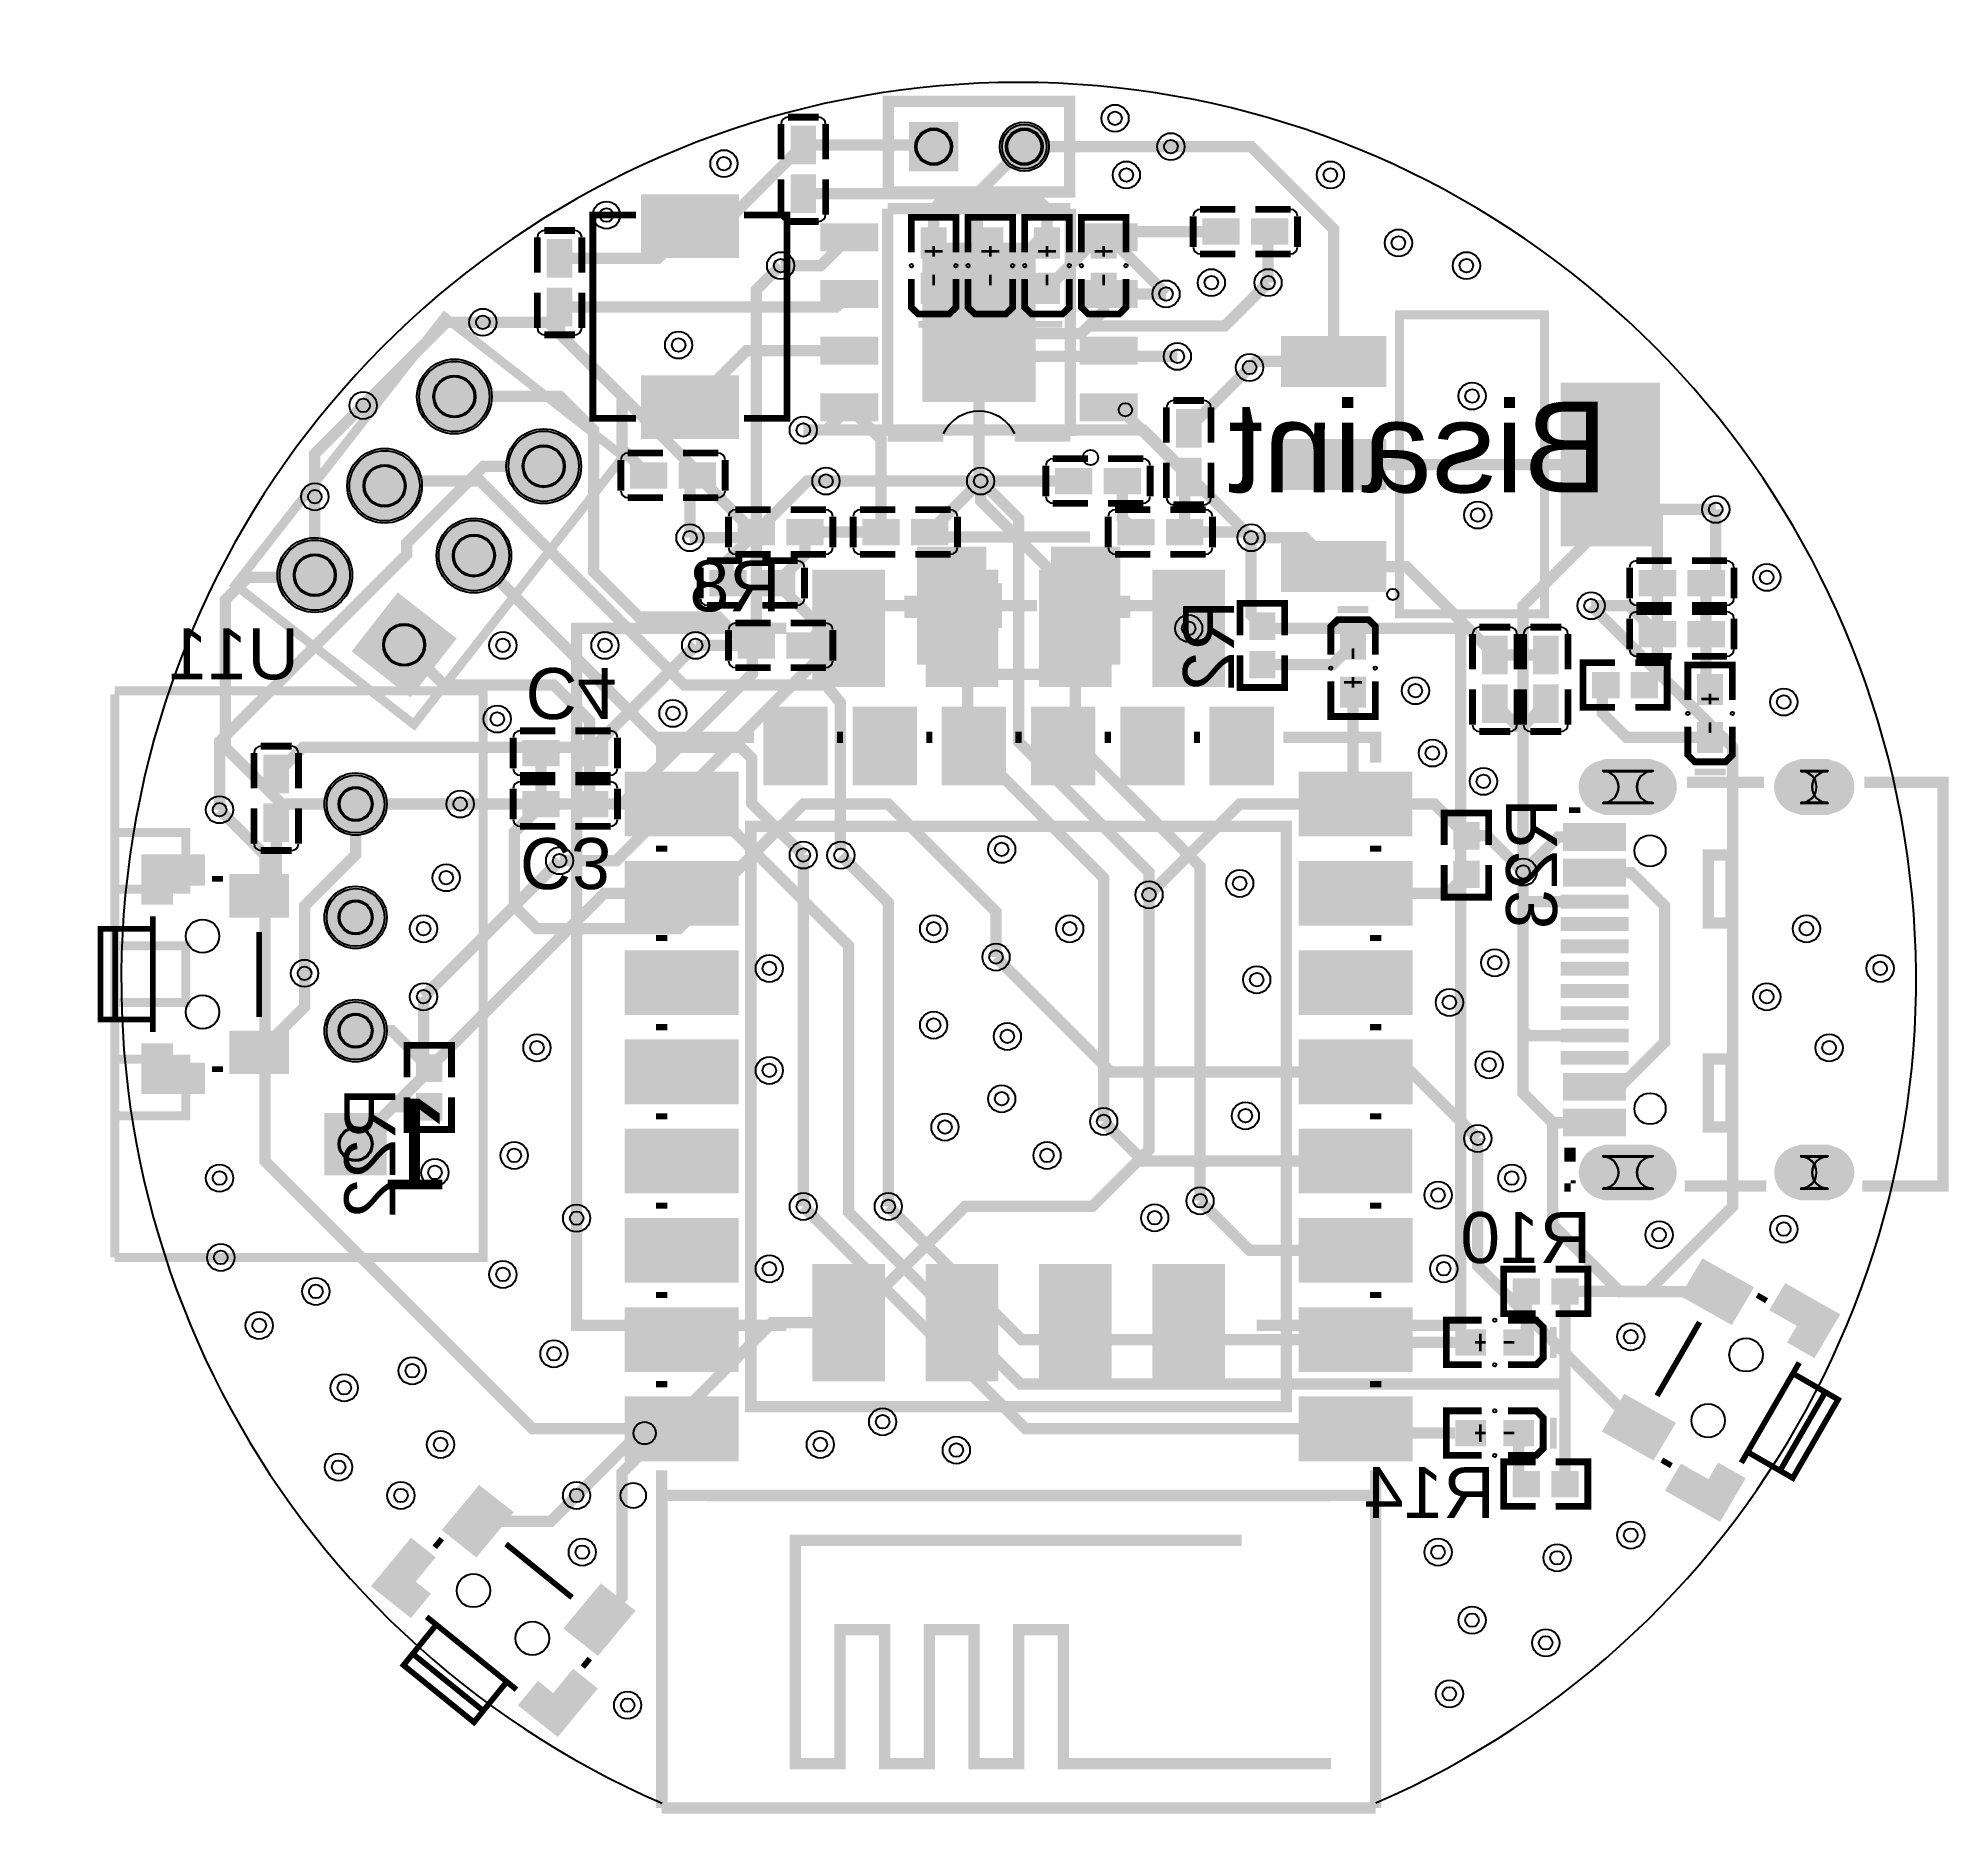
# Model space of a CAD drawing. Header units: millimetres. Extents: x -5.7 to 37.1, y -25.7 to 14.1.
import ezdxf

# ---------------------------------------------------------------- set-up
doc = ezdxf.new("R2010")
doc.units = ezdxf.units.MM
for name, color, linetype, true_color in [('BoardOutLine', 7, 'Continuous', 0xff00ff), ('BottomLayer', 7, 'Continuous', 0x0000ff), ('BottomPasteMaskLayer', 7, 'Continuous', 0x800000), ('BottomSilkLayer', 7, 'Continuous', 0x66cc33), ('BottomSolderMaskLayer', 7, 'Continuous', 0xaa00ff), ('Document', 7, 'Continuous', 0xffffff), ('Hole', 7, 'Continuous', 0x222222), ('Multi-Layer', 7, 'Continuous', 0xc0c0c0), ('TopLayer', 7, 'Continuous', 0xff0000), ('TopPasteMaskLayer', 7, 'Continuous', 0x808080), ('TopSilkLayer', 7, 'Continuous', 0xffcc00), ('TopSolderMaskLayer', 7, 'Continuous', 0x800080)]:
    doc.layers.add(name, color=color, linetype=linetype, true_color=true_color)
doc.styles.get("Standard").update_dxf_attribs({"font": 'arial.ttf'})

msp = doc.modelspace()

# ---------------------------------------------------------------- texts
at = {"layer": 'BottomSilkLayer', "text_generation_flag": 2}
for s, height, p in [('Bisaint', 2.032, (29.464, 3.937)), ('R8', 1.143, (10.922, 1.27)), ('U11', 1.143, (0.127, -0.254)), ('1', 2.032, (3.556, -11.684)), ('R10', 1.143, (29.083, -13.335)), ('R14', 1.143, (26.924, -19.05))]:
    msp.add_text(s, height=height, dxfattribs=at).set_placement(p)
for s, rotation, p in [('R2', 90, (21.082, 1.524)), ('C4', 180, (5.207, 0)), ('R23', 90, (28.321, -2.921)), ('C3', 180, (5.08, -3.81)), ('R22', 90, (2.286, -9.398))]:
    msp.add_text(s, height=1.143, rotation=rotation, dxfattribs=at).set_placement(p)

# ---------------------------------------------------------------- hatches: boundary and pattern name
at = {"layer": 'BottomLayer'}
for points in [[(14.081, 9.207), (14.621, 9.207), (14.621, 9.843), (14.081, 9.843)], [(15.351, 9.207), (15.891, 9.207), (15.891, 9.843), (15.351, 9.843)], [(16.621, 9.207), (17.161, 9.207), (17.161, 9.843), (16.621, 9.843)], [(17.891, 9.207), (18.431, 9.207), (18.431, 9.843), (17.891, 9.843)], [(14.081, 8.827), (14.621, 8.827), (14.621, 8.191), (14.081, 8.191)], [(15.351, 8.827), (15.891, 8.827), (15.891, 8.191), (15.351, 8.191)], [(16.621, 8.827), (17.161, 8.827), (17.161, 8.191), (16.621, 8.191)], [(17.891, 8.827), (18.431, 8.827), (18.431, 8.191), (17.891, 8.191)], [(15.506, 2.697), (14.006, 2.697), (14.006, 0.097), (15.506, 0.097)], [(18.506, 2.697), (17.006, 2.697), (17.006, 0.097), (18.506, 0.097)], [(21.987, 0.658), (21.447, 0.658), (21.447, 1.224), (21.987, 1.224)], [(24.019, 0.22), (23.479, 0.22), (23.479, 0.856), (24.019, 0.856)], [(10.772, 0.238), (10.772, 0.778), (9.982, 0.778), (9.982, 0.238)], [(11.072, 0.238), (11.072, 0.778), (11.862, 0.778), (11.862, 0.238)], [(21.987, 0.358), (21.447, 0.358), (21.447, -0.208), (21.987, -0.208)], [(24.019, -0.22), (23.479, -0.22), (23.479, -0.856), (24.019, -0.856)], [(10.556, -0.897), (10.556, -2.597), (11.956, -2.597), (11.956, -0.897)], [(12.554, -0.899), (12.554, -2.599), (13.954, -2.599), (13.954, -0.899)], [(14.553, -0.898), (14.553, -2.598), (15.953, -2.598), (15.953, -0.898)], [(16.553, -0.898), (16.553, -2.598), (17.953, -2.598), (17.953, -0.898)], [(18.553, -0.898), (18.553, -2.598), (19.953, -2.598), (19.953, -0.898)], [(20.553, -0.898), (20.553, -2.598), (21.953, -2.598), (21.953, -0.898)], [(5.946, -1.635), (5.946, -2.175), (5.156, -2.175), (5.156, -1.635)], [(6.246, -1.635), (6.246, -2.175), (7.036, -2.175), (7.036, -1.635)], [(7.455, -3.749), (9.955, -3.749), (9.955, -2.349), (7.455, -2.349)], [(25.055, -2.349), (22.555, -2.349), (22.555, -3.749), (25.055, -3.749)], [(5.946, -2.778), (5.946, -3.318), (5.156, -3.318), (5.156, -2.778)], [(6.246, -2.778), (6.246, -3.318), (7.036, -3.318), (7.036, -2.778)], [(26.559, -4.041), (26.019, -4.041), (26.019, -3.475), (26.559, -3.475)], [(7.454, -5.749), (9.955, -5.749), (9.955, -4.349), (7.454, -4.349)], [(25.056, -4.349), (22.556, -4.349), (22.556, -5.749), (25.056, -5.749)], [(26.559, -4.341), (26.019, -4.341), (26.019, -4.907), (26.559, -4.907)], [(7.454, -7.749), (9.955, -7.749), (9.955, -6.349), (7.454, -6.349)], [(25.058, -6.349), (22.557, -6.349), (22.557, -7.749), (25.058, -7.749)], [(7.454, -9.749), (9.955, -9.749), (9.955, -8.349), (7.454, -8.349)], [(25.057, -8.349), (22.557, -8.349), (22.557, -9.749), (25.057, -9.749)], [(3.318, -9.248), (2.778, -9.248), (2.778, -8.682), (3.318, -8.682)], [(3.318, -9.548), (2.778, -9.548), (2.778, -10.114), (3.318, -10.114)], [(7.454, -11.749), (9.955, -11.749), (9.955, -10.349), (7.454, -10.349)], [(25.056, -10.349), (22.556, -10.349), (22.556, -11.749), (25.056, -11.749)], [(7.454, -13.749), (9.955, -13.749), (9.955, -12.349), (7.454, -12.349)], [(25.057, -12.349), (22.557, -12.349), (22.557, -13.749), (25.057, -13.749)], [(27.917, -14.24), (27.917, -13.7), (27.351, -13.7), (27.351, -14.24)], [(28.217, -14.24), (28.217, -13.7), (28.783, -13.7), (28.783, -14.24)], [(7.454, -15.749), (9.955, -15.749), (9.955, -14.349), (7.454, -14.349)], [(25.056, -14.349), (22.556, -14.349), (22.556, -15.749), (25.056, -15.749)], [(26.704, -15.383), (26.704, -14.843), (26.068, -14.843), (26.068, -15.383)], [(27.144, -15.383), (27.144, -14.843), (27.78, -14.843), (27.78, -15.383)], [(7.454, -17.749), (9.955, -17.749), (9.955, -16.349), (7.454, -16.349)], [(25.057, -16.349), (22.557, -16.349), (22.557, -17.749), (25.057, -17.749)], [(26.704, -17.415), (26.704, -16.875), (26.068, -16.875), (26.068, -17.415)], [(27.144, -17.415), (27.144, -16.875), (27.78, -16.875), (27.78, -17.415)], [(27.917, -18.558), (27.917, -18.018), (27.351, -18.018), (27.351, -18.558)], [(28.217, -18.558), (28.217, -18.018), (28.783, -18.018), (28.783, -18.558)]]:
    msp.add_hatch(color=256, dxfattribs=at).paths.add_polyline_path(points)
at = {"layer": 'BottomPasteMaskLayer'}
for points in [[(14.121, 9.185), (14.581, 9.185), (14.621, 9.225), (14.621, 9.803), (14.581, 9.843), (14.121, 9.843), (14.081, 9.803), (14.081, 9.225)], [(15.391, 9.185), (15.851, 9.185), (15.891, 9.225), (15.891, 9.803), (15.851, 9.843), (15.391, 9.843), (15.351, 9.803), (15.351, 9.225)], [(16.661, 9.185), (17.121, 9.185), (17.161, 9.225), (17.161, 9.803), (17.121, 9.843), (16.661, 9.843), (16.621, 9.803), (16.621, 9.225)], [(17.931, 9.185), (18.391, 9.185), (18.431, 9.225), (18.431, 9.803), (18.391, 9.843), (17.931, 9.843), (17.891, 9.803), (17.891, 9.225)], [(14.121, 8.849), (14.581, 8.849), (14.621, 8.809), (14.621, 8.231), (14.581, 8.191), (14.121, 8.191), (14.081, 8.231), (14.081, 8.809)], [(15.391, 8.849), (15.851, 8.849), (15.891, 8.809), (15.891, 8.231), (15.851, 8.191), (15.391, 8.191), (15.351, 8.231), (15.351, 8.809)], [(16.661, 8.849), (17.121, 8.849), (17.161, 8.809), (17.161, 8.231), (17.121, 8.191), (16.661, 8.191), (16.621, 8.231), (16.621, 8.809)], [(17.931, 8.849), (18.391, 8.849), (18.431, 8.809), (18.431, 8.231), (18.391, 8.191), (17.931, 8.191), (17.891, 8.231), (17.891, 8.809)], [(15.506, 2.697), (14.006, 2.697), (14.006, 0.097), (15.506, 0.097)], [(18.506, 2.697), (17.006, 2.697), (17.006, 0.097), (18.506, 0.097)], [(21.947, 0.643), (21.487, 0.643), (21.447, 0.683), (21.447, 1.184), (21.487, 1.224), (21.947, 1.224), (21.987, 1.184), (21.987, 0.683)], [(23.979, 0.198), (23.519, 0.198), (23.479, 0.238), (23.479, 0.816), (23.519, 0.856), (23.979, 0.856), (24.019, 0.816), (24.019, 0.238)], [(10.142, 0.733), (10.142, 0.283), (10.192, 0.233), (10.672, 0.233), (10.742, 0.283), (10.742, 0.733), (10.672, 0.783), (10.192, 0.783)], [(11.102, 0.733), (11.102, 0.283), (11.172, 0.233), (11.652, 0.233), (11.702, 0.283), (11.702, 0.733), (11.652, 0.783), (11.172, 0.783)], [(21.947, 0.373), (21.487, 0.373), (21.447, 0.333), (21.447, -0.168), (21.487, -0.208), (21.947, -0.208), (21.987, -0.168), (21.987, 0.333)], [(23.979, -0.198), (23.519, -0.198), (23.479, -0.238), (23.479, -0.816), (23.519, -0.856), (23.979, -0.856), (24.019, -0.816), (24.019, -0.238)], [(10.556, -0.897), (10.556, -2.597), (11.956, -2.597), (11.956, -0.897)], [(12.554, -0.899), (12.554, -2.599), (13.954, -2.599), (13.954, -0.899)], [(14.553, -0.898), (14.553, -2.598), (15.953, -2.598), (15.953, -0.898)], [(16.553, -0.898), (16.553, -2.598), (17.953, -2.598), (17.953, -0.898)], [(18.553, -0.898), (18.553, -2.598), (19.953, -2.598), (19.953, -0.898)], [(20.553, -0.898), (20.553, -2.598), (21.953, -2.598), (21.953, -0.898)], [(5.916, -2.13), (5.916, -1.68), (5.846, -1.63), (5.366, -1.63), (5.316, -1.68), (5.316, -2.13), (5.366, -2.18), (5.846, -2.18)], [(6.876, -2.13), (6.876, -1.68), (6.826, -1.63), (6.346, -1.63), (6.276, -1.68), (6.276, -2.13), (6.346, -2.18), (6.826, -2.18)], [(7.455, -3.749), (9.955, -3.749), (9.955, -2.349), (7.455, -2.349)], [(25.055, -2.349), (22.555, -2.349), (22.555, -3.749), (25.055, -3.749)], [(5.916, -3.273), (5.916, -2.823), (5.846, -2.773), (5.366, -2.773), (5.316, -2.823), (5.316, -3.273), (5.366, -3.323), (5.846, -3.323)], [(6.876, -3.273), (6.876, -2.823), (6.826, -2.773), (6.346, -2.773), (6.276, -2.823), (6.276, -3.273), (6.346, -3.323), (6.826, -3.323)], [(26.519, -4.056), (26.059, -4.056), (26.019, -4.016), (26.019, -3.515), (26.059, -3.475), (26.519, -3.475), (26.559, -3.515), (26.559, -4.016)], [(7.454, -5.749), (9.955, -5.749), (9.955, -4.349), (7.454, -4.349)], [(25.056, -4.349), (22.556, -4.349), (22.556, -5.749), (25.056, -5.749)], [(26.519, -4.326), (26.059, -4.326), (26.019, -4.366), (26.019, -4.867), (26.059, -4.907), (26.519, -4.907), (26.559, -4.867), (26.559, -4.366)], [(7.454, -7.749), (9.955, -7.749), (9.955, -6.349), (7.454, -6.349)], [(25.058, -6.349), (22.557, -6.349), (22.557, -7.749), (25.058, -7.749)], [(7.454, -9.749), (9.955, -9.749), (9.955, -8.349), (7.454, -8.349)], [(25.057, -8.349), (22.557, -8.349), (22.557, -9.749), (25.057, -9.749)], [(3.278, -9.263), (2.818, -9.263), (2.778, -9.223), (2.778, -8.722), (2.818, -8.682), (3.278, -8.682), (3.318, -8.722), (3.318, -9.223)], [(3.278, -9.533), (2.818, -9.533), (2.778, -9.573), (2.778, -10.074), (2.818, -10.114), (3.278, -10.114), (3.318, -10.074), (3.318, -9.573)], [(7.454, -11.749), (9.955, -11.749), (9.955, -10.349), (7.454, -10.349)], [(25.056, -10.349), (22.556, -10.349), (22.556, -11.749), (25.056, -11.749)], [(7.454, -13.749), (9.955, -13.749), (9.955, -12.349), (7.454, -12.349)], [(25.057, -12.349), (22.557, -12.349), (22.557, -13.749), (25.057, -13.749)], [(27.932, -14.2), (27.932, -13.74), (27.892, -13.7), (27.391, -13.7), (27.351, -13.74), (27.351, -14.2), (27.391, -14.24), (27.892, -14.24)], [(28.202, -14.2), (28.202, -13.74), (28.242, -13.7), (28.743, -13.7), (28.783, -13.74), (28.783, -14.2), (28.743, -14.24), (28.242, -14.24)], [(7.454, -15.749), (9.955, -15.749), (9.955, -14.349), (7.454, -14.349)], [(25.056, -14.349), (22.556, -14.349), (22.556, -15.749), (25.056, -15.749)], [(26.726, -15.343), (26.726, -14.883), (26.686, -14.843), (26.108, -14.843), (26.068, -14.883), (26.068, -15.343), (26.108, -15.383), (26.686, -15.383)], [(27.122, -15.343), (27.122, -14.883), (27.162, -14.843), (27.74, -14.843), (27.78, -14.883), (27.78, -15.343), (27.74, -15.383), (27.162, -15.383)], [(7.454, -17.749), (9.955, -17.749), (9.955, -16.349), (7.454, -16.349)], [(25.057, -16.349), (22.557, -16.349), (22.557, -17.749), (25.057, -17.749)], [(26.726, -17.375), (26.726, -16.915), (26.686, -16.875), (26.108, -16.875), (26.068, -16.915), (26.068, -17.375), (26.108, -17.415), (26.686, -17.415)], [(27.122, -17.375), (27.122, -16.915), (27.162, -16.875), (27.74, -16.875), (27.78, -16.915), (27.78, -17.375), (27.74, -17.415), (27.162, -17.415)], [(27.932, -18.518), (27.932, -18.058), (27.892, -18.018), (27.391, -18.018), (27.351, -18.058), (27.351, -18.518), (27.391, -18.558), (27.892, -18.558)], [(28.202, -18.518), (28.202, -18.058), (28.242, -18.018), (28.743, -18.018), (28.783, -18.058), (28.783, -18.518), (28.743, -18.558), (28.242, -18.558)]]:
    msp.add_hatch(color=256, dxfattribs=at).paths.add_polyline_path(points)
at = {"layer": 'BottomSilkLayer'}
for points in [[(14.005, 7.78), (14.697, 7.78), (14.697, 7.627), (14.005, 7.627)], [(15.275, 7.78), (15.967, 7.78), (15.967, 7.627), (15.275, 7.627)], [(16.545, 7.78), (17.237, 7.78), (17.237, 7.627), (16.545, 7.627)], [(17.815, 7.78), (18.507, 7.78), (18.507, 7.627), (17.815, 7.627)], [(24.095, 1.237), (23.403, 1.237), (23.403, 1.39), (24.095, 1.39)], [(28.161, -15.459), (28.161, -14.767), (28.314, -14.767), (28.314, -15.459)], [(28.161, -17.491), (28.161, -16.799), (28.314, -16.799), (28.314, -17.491)]]:
    msp.add_hatch(color=256, dxfattribs=at).paths.add_polyline_path(points)
at = {"layer": 'BottomSolderMaskLayer'}
for points in [[(13.8, 12.235), (14.902, 12.235), (14.902, 11.133), (13.8, 11.133)], [(15.832, 11.684, 1), (16.934, 11.684, 1)], [(14.059, 9.177), (14.643, 9.177), (14.643, 9.873), (14.059, 9.873)], [(15.329, 9.177), (15.913, 9.177), (15.913, 9.873), (15.329, 9.873)], [(16.599, 9.177), (17.183, 9.177), (17.183, 9.873), (16.599, 9.873)], [(17.869, 9.177), (18.453, 9.177), (18.453, 9.873), (17.869, 9.873)], [(14.059, 8.857), (14.643, 8.857), (14.643, 8.161), (14.059, 8.161)], [(15.329, 8.857), (15.913, 8.857), (15.913, 8.161), (15.329, 8.161)], [(16.599, 8.857), (17.183, 8.857), (17.183, 8.161), (16.599, 8.161)], [(17.869, 8.857), (18.453, 8.857), (18.453, 8.161), (17.869, 8.161)], [(2.773, 6.085, 1), (4.449, 6.085, 1)], [(4.774, 4.522, 1), (6.451, 4.522, 1)], [(1.209, 4.084, 1), (2.885, 4.084, 1)], [(3.211, 2.52, 1), (4.887, 2.52, 1)], [(-0.355, 2.082, 1), (1.322, 2.082, 1)], [(15.531, 2.722), (13.981, 2.722), (13.981, 0.072), (15.531, 0.072)], [(18.531, 2.722), (16.981, 2.722), (16.981, 0.072), (18.531, 0.072)], [(1.308, 0.374), (2.341, 1.695), (3.662, 0.663), (2.629, -0.658)], [(22.011, 0.631), (21.423, 0.631), (21.423, 1.25), (22.011, 1.25)], [(24.041, 0.19), (23.457, 0.19), (23.457, 0.886), (24.041, 0.886)], [(10.797, 0.213), (10.797, 0.803), (9.956, 0.803), (9.956, 0.213)], [(11.047, 0.213), (11.047, 0.803), (11.888, 0.803), (11.888, 0.213)], [(22.011, 0.385), (21.423, 0.385), (21.423, -0.234), (22.011, -0.234)], [(24.041, -0.19), (23.457, -0.19), (23.457, -0.886), (24.041, -0.886)], [(10.535, -0.867), (10.535, -2.628), (11.977, -2.628), (11.977, -0.867)], [(12.533, -0.868), (12.533, -2.63), (13.975, -2.63), (13.975, -0.868)], [(14.532, -0.868), (14.532, -2.629), (15.974, -2.629), (15.974, -0.868)], [(16.533, -0.868), (16.533, -2.629), (17.974, -2.629), (17.974, -0.868)], [(18.532, -0.868), (18.532, -2.629), (19.974, -2.629), (19.974, -0.868)], [(20.532, -0.867), (20.532, -2.629), (21.974, -2.629), (21.974, -0.867)], [(5.971, -1.61), (5.971, -2.2), (5.13, -2.2), (5.13, -1.61)], [(6.221, -1.61), (6.221, -2.2), (7.062, -2.2), (7.062, -1.61)], [(29.383, -3.29, -0.785398), (29.383, -2.04), (30.425, -2.04, -0.785398), (30.425, -3.29)], [(33.772, -3.29, -0.785398), (33.772, -2.04), (34.397, -2.04, -0.785398), (34.397, -3.29)], [(0.698, -3.048, 1), (2.095, -3.048, 1)], [(7.43, -3.774), (9.981, -3.774), (9.981, -2.323), (7.43, -2.323)], [(25.08, -2.323), (22.529, -2.323), (22.529, -3.774), (25.08, -3.774)], [(5.971, -2.753), (5.971, -3.343), (5.13, -3.343), (5.13, -2.753)], [(6.221, -2.753), (6.221, -3.343), (7.062, -3.343), (7.062, -2.753)], [(26.583, -4.068), (25.995, -4.068), (25.995, -3.449), (26.583, -3.449)], [(7.429, -5.774), (9.98, -5.774), (9.98, -4.323), (7.429, -4.323)], [(25.082, -4.323), (22.531, -4.323), (22.531, -5.774), (25.082, -5.774)], [(26.583, -4.314), (25.995, -4.314), (25.995, -4.933), (26.583, -4.933)], [(0.698, -5.588, 1), (2.095, -5.588, 1)], [(7.429, -7.774), (9.98, -7.774), (9.98, -6.323), (7.429, -6.323)], [(25.083, -6.323), (22.532, -6.323), (22.532, -7.774), (25.083, -7.774)], [(0.698, -8.128, 1), (2.095, -8.128, 1)], [(7.429, -9.774), (9.98, -9.774), (9.98, -8.323), (7.429, -8.323)], [(25.082, -8.323), (22.531, -8.323), (22.531, -9.774), (25.082, -9.774)], [(3.342, -9.275), (2.754, -9.275), (2.754, -8.656), (3.342, -8.656)], [(3.342, -9.521), (2.754, -9.521), (2.754, -10.14), (3.342, -10.14)], [(0.698, -9.97), (0.698, -11.366), (2.095, -11.366), (2.095, -9.97)], [(7.429, -11.774), (9.98, -11.774), (9.98, -10.323), (7.429, -10.323)], [(25.081, -10.323), (22.531, -10.323), (22.531, -11.774), (25.081, -11.774)], [(29.383, -11.93, -0.785398), (29.383, -10.68), (30.425, -10.68, -0.785398), (30.425, -11.93)], [(33.772, -11.93, -0.785398), (33.772, -10.68), (34.397, -10.68, -0.785398), (34.397, -11.93)], [(7.429, -13.774), (9.98, -13.774), (9.98, -12.323), (7.429, -12.323)], [(25.082, -12.323), (22.531, -12.323), (22.531, -13.774), (25.082, -13.774)], [(27.942, -14.265), (27.942, -13.675), (27.326, -13.675), (27.326, -14.265)], [(28.192, -14.265), (28.192, -13.675), (28.808, -13.675), (28.808, -14.265)], [(7.429, -15.774), (9.98, -15.774), (9.98, -14.323), (7.429, -14.323)], [(25.082, -14.323), (22.531, -14.323), (22.531, -15.774), (25.082, -15.774)], [(26.729, -15.408), (26.729, -14.818), (26.042, -14.818), (26.042, -15.408)], [(27.119, -15.408), (27.119, -14.818), (27.806, -14.818), (27.806, -15.408)], [(7.429, -17.774), (9.98, -17.774), (9.98, -16.323), (7.429, -16.323)], [(25.082, -16.323), (22.531, -16.323), (22.531, -17.774), (25.082, -17.774)], [(26.729, -17.44), (26.729, -16.85), (26.042, -16.85), (26.042, -17.44)], [(27.119, -17.44), (27.119, -16.85), (27.806, -16.85), (27.806, -17.44)], [(27.942, -18.583), (27.942, -17.993), (27.326, -17.993), (27.326, -18.583)], [(28.192, -18.583), (28.192, -17.993), (28.808, -17.993), (28.808, -18.583)]]:
    msp.add_hatch(color=256, dxfattribs=at).paths.add_polyline_path(points)
at = {"layer": 'Document'}
for points in [[(14.321, 9.457), (14.381, 9.457), (14.381, 9.217), (14.321, 9.217)], [(15.591, 9.457), (15.651, 9.457), (15.651, 9.217), (15.591, 9.217)], [(16.861, 9.457), (16.921, 9.457), (16.921, 9.217), (16.861, 9.217)], [(18.131, 9.457), (18.191, 9.457), (18.191, 9.217), (18.131, 9.217)], [(14.151, 9.367), (14.551, 9.367), (14.551, 9.307), (14.151, 9.307)], [(15.421, 9.367), (15.821, 9.367), (15.821, 9.307), (15.421, 9.307)], [(16.691, 9.367), (17.091, 9.367), (17.091, 9.307), (16.691, 9.307)], [(17.961, 9.367), (18.361, 9.367), (18.361, 9.307), (17.961, 9.307)], [(14.321, 8.577), (14.381, 8.577), (14.381, 8.817), (14.321, 8.817)], [(15.591, 8.577), (15.651, 8.577), (15.651, 8.817), (15.591, 8.817)], [(16.861, 8.577), (16.921, 8.577), (16.921, 8.817), (16.861, 8.817)], [(18.131, 8.577), (18.191, 8.577), (18.191, 8.817), (18.131, 8.817)], [(14.443, 0.369), (14.943, 0.369), (14.943, 2.369), (14.443, 2.369)], [(13.693, 1.619), (13.693, 1.119), (15.693, 1.119), (15.693, 1.619)], [(16.756, 1.619), (16.756, 1.119), (18.756, 1.119), (18.756, 1.619)], [(23.779, 0.44), (23.719, 0.44), (23.719, 0.2), (23.779, 0.2)], [(23.949, -0.35), (23.549, -0.35), (23.549, -0.29), (23.949, -0.29)], [(23.779, -0.44), (23.719, -0.44), (23.719, -0.2), (23.779, -0.2)], [(31.95, -0.666), (31.55, -0.666), (31.55, -0.726), (31.95, -0.726)], [(31.78, -0.576), (31.72, -0.576), (31.72, -0.816), (31.78, -0.816)], [(31.78, -1.456), (31.72, -1.456), (31.72, -1.216), (31.78, -1.216)], [(26.574, -15.313), (26.574, -14.913), (26.634, -14.913), (26.634, -15.313)], [(26.484, -15.143), (26.484, -15.083), (26.724, -15.083), (26.724, -15.143)], [(27.364, -15.143), (27.364, -15.083), (27.124, -15.083), (27.124, -15.143)], [(26.484, -17.175), (26.484, -17.115), (26.724, -17.115), (26.724, -17.175)], [(26.574, -17.345), (26.574, -16.945), (26.634, -16.945), (26.634, -17.345)], [(27.364, -17.175), (27.364, -17.115), (27.124, -17.115), (27.124, -17.175)]]:
    msp.add_hatch(color=256, dxfattribs=at).paths.add_polyline_path(points)
at = {"layer": 'Multi-Layer'}
for points in [[(13.851, 12.184), (14.851, 12.184), (14.851, 11.184), (13.851, 11.184)], [(15.883, 11.684, 1), (16.883, 11.684, 1)], [(2.824, 6.085, 1), (4.399, 6.085, 1)], [(4.825, 4.522, 1), (6.4, 4.522, 1)], [(1.26, 4.084, 1), (2.835, 4.084, 1)], [(3.261, 2.52, 1), (4.836, 2.52, 1)], [(-0.304, 2.082, 1), (1.271, 2.082, 1)], [(1.38, 0.383), (2.349, 1.624), (3.59, 0.654), (2.621, -0.587)], [(29.404, -3.265, -0.785398), (29.404, -2.065), (30.404, -2.065, -0.785398), (30.404, -3.265)], [(33.784, -3.265, -0.785398), (33.784, -2.065), (34.384, -2.065, -0.785398), (34.384, -3.265)], [(0.749, -3.048, 1), (2.045, -3.048, 1)], [(0.749, -5.588, 1), (2.045, -5.588, 1)], [(0.749, -8.128, 1), (2.045, -8.128, 1)], [(0.749, -10.02), (0.749, -11.316), (2.045, -11.316), (2.045, -10.02)], [(29.404, -11.905, -0.785398), (29.404, -10.705), (30.404, -10.705, -0.785398), (30.404, -11.905)], [(33.784, -11.905, -0.785398), (33.784, -10.705), (34.384, -10.705, -0.785398), (34.384, -11.905)]]:
    msp.add_hatch(color=256, dxfattribs=at).paths.add_polyline_path(points)
at = {"layer": 'TopLayer'}
for points in [[(11.7, 11.326), (11.16, 11.326), (11.16, 12.116), (11.7, 12.116)], [(11.7, 11.026), (11.16, 11.026), (11.16, 10.236), (11.7, 10.236)], [(9.95, 10.602), (9.95, 9.202), (7.83, 9.202), (7.83, 10.602)], [(11.859, 9.352), (11.859, 9.952), (13.059, 9.952), (13.059, 9.352)], [(17.675, 9.352), (17.675, 9.952), (18.875, 9.952), (18.875, 9.352)], [(21.186, 10.049), (21.186, 9.509), (20.396, 9.509), (20.396, 10.049)], [(21.486, 10.049), (21.486, 9.509), (22.276, 9.509), (22.276, 10.049)], [(6.239, 8.786), (5.699, 8.786), (5.699, 9.576), (6.239, 9.576)], [(16.617, 9.497), (16.617, 5.997), (14.117, 5.997), (14.117, 9.497)], [(11.859, 8.082), (11.859, 8.682), (13.059, 8.682), (13.059, 8.082)], [(17.675, 8.082), (17.675, 8.682), (18.875, 8.682), (18.875, 8.082)], [(6.239, 8.486), (5.699, 8.486), (5.699, 7.696), (6.239, 7.696)], [(11.859, 6.812), (11.859, 7.412), (13.059, 7.412), (13.059, 6.812)], [(17.675, 6.812), (17.675, 7.412), (18.875, 7.412), (18.875, 6.812)], [(24.397, 7.417), (24.397, 6.325), (22.238, 6.325), (22.238, 7.417)], [(9.95, 6.546), (9.95, 5.146), (7.83, 5.146), (7.83, 6.546)], [(11.859, 5.542), (11.859, 6.142), (13.059, 6.142), (13.059, 5.542)], [(17.675, 5.542), (17.675, 6.142), (18.875, 6.142), (18.875, 5.542)], [(30.594, 6.312), (30.594, 2.807), (28.435, 2.807), (28.435, 6.312)], [(20.336, 4.976), (19.796, 4.976), (19.796, 5.766), (20.336, 5.766)], [(24.397, 5.105), (24.397, 4.013), (22.238, 4.013), (22.238, 5.105)], [(8.359, 4.588), (8.359, 4.048), (7.569, 4.048), (7.569, 4.588)], [(8.659, 4.588), (8.659, 4.048), (9.449, 4.048), (9.449, 4.588)], [(17.884, 4.461), (17.884, 3.921), (17.094, 3.921), (17.094, 4.461)], [(18.184, 4.461), (18.184, 3.921), (18.974, 3.921), (18.974, 4.461)], [(20.336, 4.676), (19.796, 4.676), (19.796, 3.886), (20.336, 3.886)], [(10.772, 3.318), (10.772, 2.778), (9.982, 2.778), (9.982, 3.318)], [(11.072, 3.318), (11.072, 2.778), (11.862, 2.778), (11.862, 3.318)], [(13.566, 2.778), (13.566, 3.318), (12.776, 3.318), (12.776, 2.778)], [(13.866, 2.778), (13.866, 3.318), (14.656, 3.318), (14.656, 2.778)], [(19.281, 3.318), (19.281, 2.778), (18.491, 2.778), (18.491, 3.318)], [(19.581, 3.318), (19.581, 2.778), (20.371, 2.778), (20.371, 3.318)], [(24.397, 2.819), (24.397, 1.727), (22.238, 1.727), (22.238, 2.819)], [(10.137, 2.175), (10.137, 1.635), (9.347, 1.635), (9.347, 2.175)], [(10.437, 2.175), (10.437, 1.635), (11.227, 1.635), (11.227, 2.175)], [(13.208, -0.373), (11.684, -0.373), (11.684, 2.151), (13.208, 2.151)], [(15.748, -0.373), (14.224, -0.373), (14.224, 2.151), (15.748, 2.151)], [(18.288, -0.373), (16.764, -0.373), (16.764, 2.151), (18.288, 2.151)], [(20.828, -0.373), (19.304, -0.373), (19.304, 2.151), (20.828, 2.151)], [(30.965, 2.175), (30.965, 1.635), (30.175, 1.635), (30.175, 2.175)], [(31.265, 2.175), (31.265, 1.635), (32.055, 1.635), (32.055, 2.175)], [(30.965, 1.032), (30.965, 0.492), (30.175, 0.492), (30.175, 1.032)], [(31.265, 1.032), (31.265, 0.492), (32.055, 0.492), (32.055, 1.032)], [(27.194, -0.104), (26.654, -0.104), (26.654, 0.686), (27.194, 0.686)], [(28.337, -0.104), (27.797, -0.104), (27.797, 0.686), (28.337, 0.686)], [(27.194, -0.404), (26.654, -0.404), (26.654, -1.194), (27.194, -1.194)], [(28.337, -0.404), (27.797, -0.404), (27.797, -1.194), (28.337, -1.194)], [(29.695, -0.111), (29.695, -0.651), (29.129, -0.651), (29.129, -0.111)], [(29.995, -0.111), (29.995, -0.651), (30.561, -0.651), (30.561, -0.111)], [(32.02, -0.796), (31.48, -0.796), (31.48, -0.16), (32.02, -0.16)], [(32.02, -1.236), (31.48, -1.236), (31.48, -1.872), (32.02, -1.872)], [(-0.111, -2.771), (-0.651, -2.771), (-0.651, -1.981), (-0.111, -1.981)], [(-0.111, -3.071), (-0.651, -3.071), (-0.651, -3.861), (-0.111, -3.861)], [(28.512, -4.085), (28.512, -3.485), (29.812, -3.485), (29.812, -4.085)], [(-3.342, -4.208), (-3.342, -5.258), (-2.692, -5.258), (-2.692, -4.858), (-2.042, -4.858), (-2.042, -4.208)], [(-1.362, -5.555), (-1.362, -4.655), (-0.162, -4.655), (-0.162, -5.555)], [(28.512, -4.885), (28.512, -4.285), (29.812, -4.285), (29.812, -4.885)], [(28.512, -5.385), (28.512, -5.085), (29.812, -5.085), (29.812, -5.385)], [(28.512, -5.885), (28.512, -5.585), (29.812, -5.585), (29.812, -5.885)], [(28.512, -6.385), (28.512, -6.085), (29.812, -6.085), (29.812, -6.385)], [(28.512, -6.885), (28.512, -6.585), (29.812, -6.585), (29.812, -6.885)], [(28.512, -7.385), (28.512, -7.085), (29.812, -7.085), (29.812, -7.385)], [(28.512, -7.885), (28.512, -7.585), (29.812, -7.585), (29.812, -7.885)], [(28.512, -8.385), (28.512, -8.085), (29.812, -8.085), (29.812, -8.385)], [(-3.342, -9.508), (-3.342, -8.458), (-2.692, -8.458), (-2.692, -8.858), (-2.042, -8.858), (-2.042, -9.508)], [(-1.362, -9.061), (-1.362, -8.161), (-0.162, -8.161), (-0.162, -9.061)], [(28.512, -8.885), (28.512, -8.585), (29.812, -8.585), (29.812, -8.885)], [(28.512, -9.685), (28.512, -9.085), (29.812, -9.085), (29.812, -9.685)], [(28.512, -10.485), (28.512, -9.885), (29.812, -9.885), (29.812, -10.485)], [(13.208, -15.933), (11.684, -15.933), (11.684, -13.409), (13.208, -13.409)], [(15.748, -15.933), (14.224, -15.933), (14.224, -13.409), (15.748, -13.409)], [(18.288, -15.933), (16.764, -15.933), (16.764, -13.409), (18.288, -13.409)], [(20.828, -15.933), (19.304, -15.933), (19.304, -13.409), (20.828, -13.409)], [(32.652, -13.886), (32.202, -14.666), (31.163, -14.066), (31.613, -13.286)], [(34.591, -14.489), (34.065, -15.398), (33.503, -15.073), (33.703, -14.727), (33.14, -14.402), (33.465, -13.839)], [(30.899, -16.922), (30.449, -17.702), (29.41, -17.102), (29.86, -16.322)], [(31.941, -19.079), (32.466, -18.17), (31.903, -17.845), (31.703, -18.191), (31.14, -17.866), (30.815, -18.429)], [(4.108, -19.868), (3.409, -19.302), (4.164, -18.369), (4.863, -18.936)], [(1.815, -20.56), (2.631, -21.22), (3.04, -20.715), (2.729, -20.464), (3.138, -19.958), (2.633, -19.549)], [(6.833, -22.075), (6.133, -21.508), (6.888, -20.576), (7.588, -21.142)], [(5.934, -23.895), (5.118, -23.234), (5.527, -22.729), (5.838, -22.981), (6.247, -22.475), (6.752, -22.884)]]:
    msp.add_hatch(color=256, dxfattribs=at).paths.add_polyline_path(points)
at = {"layer": 'TopPasteMaskLayer'}
for points in [[(11.205, 11.956), (11.655, 11.956), (11.705, 11.906), (11.705, 11.426), (11.655, 11.356), (11.205, 11.356), (11.155, 11.426), (11.155, 11.906)], [(11.205, 10.996), (11.655, 10.996), (11.705, 10.926), (11.705, 10.446), (11.655, 10.396), (11.205, 10.396), (11.155, 10.446), (11.155, 10.926)], [(9.95, 10.602), (9.95, 9.202), (7.83, 9.202), (7.83, 10.602)], [(11.859, 9.352), (11.859, 9.952), (13.059, 9.952), (13.059, 9.352)], [(17.675, 9.352), (17.675, 9.952), (18.875, 9.952), (18.875, 9.352)], [(20.556, 9.554), (20.556, 10.004), (20.606, 10.054), (21.086, 10.054), (21.156, 10.004), (21.156, 9.554), (21.086, 9.504), (20.606, 9.504)], [(21.516, 9.554), (21.516, 10.004), (21.586, 10.054), (22.066, 10.054), (22.116, 10.004), (22.116, 9.554), (22.066, 9.504), (21.586, 9.504)], [(16.617, 9.497), (16.617, 5.997), (14.117, 5.997), (14.117, 9.497)], [(5.744, 9.416), (6.194, 9.416), (6.244, 9.366), (6.244, 8.886), (6.194, 8.816), (5.744, 8.816), (5.694, 8.886), (5.694, 9.366)], [(11.859, 8.082), (11.859, 8.682), (13.059, 8.682), (13.059, 8.082)], [(17.675, 8.082), (17.675, 8.682), (18.875, 8.682), (18.875, 8.082)], [(5.744, 8.456), (6.194, 8.456), (6.244, 8.386), (6.244, 7.906), (6.194, 7.856), (5.744, 7.856), (5.694, 7.906), (5.694, 8.386)], [(11.859, 6.812), (11.859, 7.412), (13.059, 7.412), (13.059, 6.812)], [(17.675, 6.812), (17.675, 7.412), (18.875, 7.412), (18.875, 6.812)], [(24.397, 7.417), (24.397, 6.325), (22.238, 6.325), (22.238, 7.417)], [(9.95, 6.546), (9.95, 5.146), (7.83, 5.146), (7.83, 6.546)], [(11.859, 5.542), (11.859, 6.142), (13.059, 6.142), (13.059, 5.542)], [(17.675, 5.542), (17.675, 6.142), (18.875, 6.142), (18.875, 5.542)], [(30.594, 6.312), (30.594, 2.807), (28.435, 2.807), (28.435, 6.312)], [(19.841, 5.606), (20.291, 5.606), (20.341, 5.556), (20.341, 5.076), (20.291, 5.006), (19.841, 5.006), (19.791, 5.076), (19.791, 5.556)], [(24.397, 5.105), (24.397, 4.013), (22.238, 4.013), (22.238, 5.105)], [(7.729, 4.093), (7.729, 4.543), (7.779, 4.593), (8.259, 4.593), (8.329, 4.543), (8.329, 4.093), (8.259, 4.043), (7.779, 4.043)], [(8.689, 4.093), (8.689, 4.543), (8.759, 4.593), (9.239, 4.593), (9.289, 4.543), (9.289, 4.093), (9.239, 4.043), (8.759, 4.043)], [(17.254, 3.966), (17.254, 4.416), (17.304, 4.466), (17.784, 4.466), (17.854, 4.416), (17.854, 3.966), (17.784, 3.916), (17.304, 3.916)], [(18.214, 3.966), (18.214, 4.416), (18.284, 4.466), (18.764, 4.466), (18.814, 4.416), (18.814, 3.966), (18.764, 3.916), (18.284, 3.916)], [(19.841, 4.646), (20.291, 4.646), (20.341, 4.576), (20.341, 4.096), (20.291, 4.046), (19.841, 4.046), (19.791, 4.096), (19.791, 4.576)], [(10.142, 2.823), (10.142, 3.273), (10.192, 3.323), (10.672, 3.323), (10.742, 3.273), (10.742, 2.823), (10.672, 2.773), (10.192, 2.773)], [(11.102, 2.823), (11.102, 3.273), (11.172, 3.323), (11.652, 3.323), (11.702, 3.273), (11.702, 2.823), (11.652, 2.773), (11.172, 2.773)], [(13.536, 3.273), (13.536, 2.823), (13.466, 2.773), (12.986, 2.773), (12.936, 2.823), (12.936, 3.273), (12.986, 3.323), (13.466, 3.323)], [(14.496, 3.273), (14.496, 2.823), (14.446, 2.773), (13.966, 2.773), (13.896, 2.823), (13.896, 3.273), (13.966, 3.323), (14.446, 3.323)], [(18.651, 2.823), (18.651, 3.273), (18.701, 3.323), (19.181, 3.323), (19.251, 3.273), (19.251, 2.823), (19.181, 2.773), (18.701, 2.773)], [(19.611, 2.823), (19.611, 3.273), (19.681, 3.323), (20.161, 3.323), (20.211, 3.273), (20.211, 2.823), (20.161, 2.773), (19.681, 2.773)], [(24.397, 2.819), (24.397, 1.727), (22.238, 1.727), (22.238, 2.819)], [(9.507, 1.68), (9.507, 2.13), (9.557, 2.18), (10.037, 2.18), (10.107, 2.13), (10.107, 1.68), (10.037, 1.63), (9.557, 1.63)], [(10.467, 1.68), (10.467, 2.13), (10.537, 2.18), (11.017, 2.18), (11.067, 2.13), (11.067, 1.68), (11.017, 1.63), (10.537, 1.63)], [(13.208, -0.373), (11.684, -0.373), (11.684, 2.151), (13.208, 2.151)], [(15.748, -0.373), (14.224, -0.373), (14.224, 2.151), (15.748, 2.151)], [(18.288, -0.373), (16.764, -0.373), (16.764, 2.151), (18.288, 2.151)], [(20.828, -0.373), (19.304, -0.373), (19.304, 2.151), (20.828, 2.151)], [(30.335, 1.68), (30.335, 2.13), (30.385, 2.18), (30.865, 2.18), (30.935, 2.13), (30.935, 1.68), (30.865, 1.63), (30.385, 1.63)], [(31.295, 1.68), (31.295, 2.13), (31.365, 2.18), (31.845, 2.18), (31.895, 2.13), (31.895, 1.68), (31.845, 1.63), (31.365, 1.63)], [(30.335, 0.537), (30.335, 0.987), (30.385, 1.037), (30.865, 1.037), (30.935, 0.987), (30.935, 0.537), (30.865, 0.487), (30.385, 0.487)], [(31.295, 0.537), (31.295, 0.987), (31.365, 1.037), (31.845, 1.037), (31.895, 0.987), (31.895, 0.537), (31.845, 0.487), (31.365, 0.487)], [(26.699, 0.526), (27.149, 0.526), (27.199, 0.476), (27.199, -0.004), (27.149, -0.074), (26.699, -0.074), (26.649, -0.004), (26.649, 0.476)], [(27.842, 0.526), (28.292, 0.526), (28.342, 0.476), (28.342, -0.004), (28.292, -0.074), (27.842, -0.074), (27.792, -0.004), (27.792, 0.476)], [(29.71, -0.151), (29.71, -0.611), (29.67, -0.651), (29.169, -0.651), (29.129, -0.611), (29.129, -0.151), (29.169, -0.111), (29.67, -0.111)], [(29.98, -0.151), (29.98, -0.611), (30.02, -0.651), (30.521, -0.651), (30.561, -0.611), (30.561, -0.151), (30.521, -0.111), (30.02, -0.111)], [(31.98, -0.818), (31.52, -0.818), (31.48, -0.778), (31.48, -0.2), (31.52, -0.16), (31.98, -0.16), (32.02, -0.2), (32.02, -0.778)], [(26.699, -0.434), (27.149, -0.434), (27.199, -0.504), (27.199, -0.984), (27.149, -1.034), (26.699, -1.034), (26.649, -0.984), (26.649, -0.504)], [(27.842, -0.434), (28.292, -0.434), (28.342, -0.504), (28.342, -0.984), (28.292, -1.034), (27.842, -1.034), (27.792, -0.984), (27.792, -0.504)], [(31.98, -1.214), (31.52, -1.214), (31.48, -1.254), (31.48, -1.832), (31.52, -1.872), (31.98, -1.872), (32.02, -1.832), (32.02, -1.254)], [(29.404, -3.265), (29.369, -3.264), (29.333, -3.261), (29.298, -3.255), (29.263, -3.248), (29.229, -3.239), (29.195, -3.227), (29.162, -3.214), (29.13, -3.199), (29.099, -3.181), (29.069, -3.162), (29.04, -3.142), (29.013, -3.119), (28.986, -3.095), (28.962, -3.07), (28.938, -3.043), (28.917, -3.015), (28.897, -2.985), (28.879, -2.954), (28.863, -2.923), (28.848, -2.89), (28.836, -2.857), (28.825, -2.823), (28.817, -2.788), (28.811, -2.753), (28.807, -2.718), (28.805, -2.683), (28.805, -2.647), (28.807, -2.612), (28.811, -2.576), (28.817, -2.541), (28.825, -2.507), (28.836, -2.473), (28.848, -2.439), (28.863, -2.407), (28.879, -2.375), (28.897, -2.344), (28.917, -2.315), (28.938, -2.287), (28.962, -2.26), (28.986, -2.234), (29.013, -2.21), (29.04, -2.188), (29.069, -2.167), (29.099, -2.148), (29.13, -2.131), (29.162, -2.116), (29.195, -2.102), (29.229, -2.091), (29.263, -2.082), (29.298, -2.074), (29.333, -2.069), (29.369, -2.066), (29.404, -2.065), (30.404, -2.065), (30.44, -2.066), (30.475, -2.069), (30.51, -2.074), (30.545, -2.082), (30.58, -2.091), (30.613, -2.102), (30.646, -2.116), (30.678, -2.131), (30.709, -2.148), (30.739, -2.167), (30.768, -2.188), (30.796, -2.21), (30.822, -2.234), (30.847, -2.26), (30.87, -2.287), (30.892, -2.315), (30.912, -2.344), (30.93, -2.375), (30.946, -2.407), (30.96, -2.439), (30.973, -2.473), (30.983, -2.507), (30.991, -2.541), (30.998, -2.576), (31.002, -2.612), (31.004, -2.647), (31.004, -2.683), (31.002, -2.718), (30.998, -2.753), (30.991, -2.788), (30.983, -2.823), (30.973, -2.857), (30.96, -2.89), (30.946, -2.923), (30.93, -2.954), (30.912, -2.985), (30.892, -3.015), (30.87, -3.043), (30.847, -3.07), (30.822, -3.095), (30.796, -3.119), (30.768, -3.142), (30.739, -3.162), (30.709, -3.181), (30.678, -3.199), (30.646, -3.214), (30.613, -3.227), (30.58, -3.239), (30.545, -3.248), (30.51, -3.255), (30.475, -3.261), (30.44, -3.264), (30.404, -3.265)], [(33.784, -3.265), (33.749, -3.264), (33.713, -3.261), (33.678, -3.255), (33.643, -3.248), (33.609, -3.239), (33.575, -3.227), (33.543, -3.214), (33.51, -3.199), (33.479, -3.181), (33.449, -3.162), (33.42, -3.142), (33.393, -3.119), (33.366, -3.095), (33.342, -3.07), (33.318, -3.043), (33.297, -3.015), (33.277, -2.985), (33.259, -2.954), (33.243, -2.923), (33.228, -2.89), (33.216, -2.857), (33.206, -2.823), (33.197, -2.788), (33.191, -2.753), (33.187, -2.718), (33.185, -2.683), (33.185, -2.647), (33.187, -2.612), (33.191, -2.576), (33.197, -2.541), (33.206, -2.507), (33.216, -2.473), (33.228, -2.439), (33.243, -2.407), (33.259, -2.375), (33.277, -2.344), (33.297, -2.315), (33.318, -2.287), (33.342, -2.26), (33.366, -2.234), (33.393, -2.21), (33.42, -2.188), (33.449, -2.167), (33.479, -2.148), (33.51, -2.131), (33.543, -2.116), (33.575, -2.102), (33.609, -2.091), (33.643, -2.082), (33.678, -2.074), (33.713, -2.069), (33.749, -2.066), (33.784, -2.065), (34.384, -2.065), (34.42, -2.066), (34.455, -2.069), (34.49, -2.074), (34.525, -2.082), (34.56, -2.091), (34.593, -2.102), (34.626, -2.116), (34.658, -2.131), (34.689, -2.148), (34.72, -2.167), (34.748, -2.188), (34.776, -2.21), (34.802, -2.234), (34.827, -2.26), (34.85, -2.287), (34.872, -2.315), (34.892, -2.344), (34.91, -2.375), (34.926, -2.407), (34.94, -2.439), (34.953, -2.473), (34.963, -2.507), (34.971, -2.541), (34.978, -2.576), (34.982, -2.612), (34.984, -2.647), (34.984, -2.683), (34.982, -2.718), (34.978, -2.753), (34.971, -2.788), (34.963, -2.823), (34.953, -2.857), (34.94, -2.89), (34.926, -2.923), (34.91, -2.954), (34.892, -2.985), (34.872, -3.015), (34.85, -3.043), (34.827, -3.07), (34.802, -3.095), (34.776, -3.119), (34.748, -3.142), (34.72, -3.162), (34.689, -3.181), (34.658, -3.199), (34.626, -3.214), (34.593, -3.227), (34.56, -3.239), (34.525, -3.248), (34.49, -3.255), (34.455, -3.261), (34.42, -3.264), (34.384, -3.265)], [(-0.606, -2.141), (-0.156, -2.141), (-0.106, -2.191), (-0.106, -2.671), (-0.156, -2.741), (-0.606, -2.741), (-0.656, -2.671), (-0.656, -2.191)], [(-0.606, -3.101), (-0.156, -3.101), (-0.106, -3.171), (-0.106, -3.651), (-0.156, -3.701), (-0.606, -3.701), (-0.656, -3.651), (-0.656, -3.171)], [(28.512, -4.085), (28.512, -3.485), (29.812, -3.485), (29.812, -4.085)], [(-3.342, -4.208), (-3.342, -5.258), (-2.692, -5.258), (-2.692, -4.858), (-2.042, -4.858), (-2.042, -4.208)], [(-1.362, -5.555), (-1.362, -4.655), (-0.162, -4.655), (-0.162, -5.555)], [(28.512, -4.885), (28.512, -4.285), (29.812, -4.285), (29.812, -4.885)], [(28.512, -5.385), (28.512, -5.085), (29.812, -5.085), (29.812, -5.385)], [(28.512, -5.885), (28.512, -5.585), (29.812, -5.585), (29.812, -5.885)], [(28.512, -6.385), (28.512, -6.085), (29.812, -6.085), (29.812, -6.385)], [(28.512, -6.885), (28.512, -6.585), (29.812, -6.585), (29.812, -6.885)], [(28.512, -7.385), (28.512, -7.085), (29.812, -7.085), (29.812, -7.385)], [(28.512, -7.885), (28.512, -7.585), (29.812, -7.585), (29.812, -7.885)], [(28.512, -8.385), (28.512, -8.085), (29.812, -8.085), (29.812, -8.385)], [(-3.342, -9.508), (-3.342, -8.458), (-2.692, -8.458), (-2.692, -8.858), (-2.042, -8.858), (-2.042, -9.508)], [(-1.362, -9.061), (-1.362, -8.161), (-0.162, -8.161), (-0.162, -9.061)], [(28.512, -8.885), (28.512, -8.585), (29.812, -8.585), (29.812, -8.885)], [(28.512, -9.685), (28.512, -9.085), (29.812, -9.085), (29.812, -9.685)], [(28.512, -10.485), (28.512, -9.885), (29.812, -9.885), (29.812, -10.485)], [(29.404, -11.905), (29.369, -11.904), (29.334, -11.9), (29.299, -11.895), (29.264, -11.887), (29.23, -11.878), (29.196, -11.866), (29.164, -11.853), (29.132, -11.837), (29.101, -11.82), (29.071, -11.801), (29.042, -11.78), (29.015, -11.758), (28.989, -11.734), (28.964, -11.708), (28.941, -11.682), (28.92, -11.653), (28.9, -11.624), (28.882, -11.593), (28.866, -11.562), (28.852, -11.529), (28.84, -11.496), (28.829, -11.462), (28.821, -11.428), (28.815, -11.393), (28.811, -11.358), (28.808, -11.323), (28.808, -11.287), (28.811, -11.252), (28.815, -11.217), (28.821, -11.182), (28.829, -11.147), (28.84, -11.113), (28.852, -11.08), (28.866, -11.048), (28.882, -11.016), (28.9, -10.986), (28.92, -10.956), (28.941, -10.928), (28.964, -10.901), (28.989, -10.876), (29.015, -10.852), (29.042, -10.829), (29.071, -10.809), (29.101, -10.79), (29.132, -10.772), (29.164, -10.757), (29.196, -10.743), (29.23, -10.732), (29.264, -10.722), (29.299, -10.715), (29.334, -10.71), (29.369, -10.706), (29.404, -10.705), (30.404, -10.705), (30.44, -10.706), (30.475, -10.71), (30.51, -10.715), (30.545, -10.722), (30.579, -10.732), (30.612, -10.743), (30.645, -10.757), (30.677, -10.772), (30.708, -10.79), (30.738, -10.809), (30.766, -10.829), (30.794, -10.852), (30.82, -10.876), (30.844, -10.901), (30.867, -10.928), (30.889, -10.956), (30.908, -10.986), (30.926, -11.016), (30.943, -11.048), (30.957, -11.08), (30.969, -11.113), (30.979, -11.147), (30.988, -11.182), (30.994, -11.217), (30.998, -11.252), (31, -11.287), (31, -11.323), (30.998, -11.358), (30.994, -11.393), (30.988, -11.428), (30.979, -11.462), (30.969, -11.496), (30.957, -11.529), (30.943, -11.562), (30.926, -11.593), (30.908, -11.624), (30.889, -11.653), (30.867, -11.682), (30.844, -11.708), (30.82, -11.734), (30.794, -11.758), (30.766, -11.78), (30.738, -11.801), (30.708, -11.82), (30.677, -11.837), (30.645, -11.853), (30.612, -11.866), (30.579, -11.878), (30.545, -11.887), (30.51, -11.895), (30.475, -11.9), (30.44, -11.904), (30.404, -11.905)], [(33.784, -11.905), (33.749, -11.904), (33.714, -11.9), (33.679, -11.895), (33.644, -11.887), (33.61, -11.878), (33.577, -11.866), (33.544, -11.853), (33.512, -11.837), (33.481, -11.82), (33.451, -11.801), (33.422, -11.78), (33.395, -11.758), (33.369, -11.734), (33.344, -11.708), (33.321, -11.682), (33.3, -11.653), (33.28, -11.624), (33.262, -11.593), (33.246, -11.562), (33.232, -11.529), (33.22, -11.496), (33.209, -11.462), (33.201, -11.428), (33.195, -11.393), (33.191, -11.358), (33.189, -11.323), (33.189, -11.287), (33.191, -11.252), (33.195, -11.217), (33.201, -11.182), (33.209, -11.147), (33.22, -11.113), (33.232, -11.08), (33.246, -11.048), (33.262, -11.016), (33.28, -10.986), (33.3, -10.956), (33.321, -10.928), (33.344, -10.901), (33.369, -10.876), (33.395, -10.852), (33.422, -10.829), (33.451, -10.809), (33.481, -10.79), (33.512, -10.772), (33.544, -10.757), (33.577, -10.743), (33.61, -10.732), (33.644, -10.722), (33.679, -10.715), (33.714, -10.71), (33.749, -10.706), (33.784, -10.705), (34.384, -10.705), (34.42, -10.706), (34.455, -10.71), (34.49, -10.715), (34.525, -10.722), (34.559, -10.732), (34.592, -10.743), (34.625, -10.757), (34.657, -10.772), (34.688, -10.79), (34.718, -10.809), (34.746, -10.829), (34.774, -10.852), (34.8, -10.876), (34.824, -10.901), (34.847, -10.928), (34.869, -10.956), (34.889, -10.986), (34.906, -11.016), (34.923, -11.048), (34.937, -11.08), (34.949, -11.113), (34.959, -11.147), (34.968, -11.182), (34.974, -11.217), (34.978, -11.252), (34.98, -11.287), (34.98, -11.323), (34.978, -11.358), (34.974, -11.393), (34.968, -11.428), (34.959, -11.462), (34.949, -11.496), (34.937, -11.529), (34.923, -11.562), (34.906, -11.593), (34.889, -11.624), (34.869, -11.653), (34.847, -11.682), (34.824, -11.708), (34.8, -11.734), (34.774, -11.758), (34.746, -11.78), (34.718, -11.801), (34.688, -11.82), (34.657, -11.837), (34.625, -11.853), (34.592, -11.866), (34.559, -11.878), (34.525, -11.887), (34.49, -11.895), (34.455, -11.9), (34.42, -11.904), (34.384, -11.905)], [(13.208, -15.933), (11.684, -15.933), (11.684, -13.409), (13.208, -13.409)], [(15.748, -15.933), (14.224, -15.933), (14.224, -13.409), (15.748, -13.409)], [(18.288, -15.933), (16.764, -15.933), (16.764, -13.409), (18.288, -13.409)], [(20.828, -15.933), (19.304, -15.933), (19.304, -13.409), (20.828, -13.409)], [(32.652, -13.886), (32.202, -14.666), (31.163, -14.066), (31.613, -13.286)], [(34.591, -14.489), (34.065, -15.398), (33.503, -15.073), (33.703, -14.727), (33.14, -14.402), (33.465, -13.839)], [(30.899, -16.922), (30.449, -17.702), (29.41, -17.102), (29.86, -16.322)], [(31.941, -19.079), (32.466, -18.17), (31.903, -17.845), (31.703, -18.191), (31.14, -17.866), (30.815, -18.429)], [(4.108, -19.868), (3.409, -19.302), (4.164, -18.369), (4.863, -18.936)], [(1.815, -20.56), (2.631, -21.22), (3.04, -20.715), (2.729, -20.464), (3.138, -19.958), (2.633, -19.549)], [(6.833, -22.075), (6.133, -21.508), (6.888, -20.576), (7.588, -21.142)], [(5.934, -23.895), (5.118, -23.234), (5.527, -22.729), (5.838, -22.981), (6.247, -22.475), (6.752, -22.884)]]:
    msp.add_hatch(color=256, dxfattribs=at).paths.add_polyline_path(points)
at = {"layer": 'TopSilkLayer'}
msp.add_hatch(color=256, dxfattribs=at).paths.add_polyline_path([(32.096, -2.253), (31.404, -2.253), (31.404, -2.406), (32.096, -2.406)])
at = {"layer": 'TopSolderMaskLayer'}
for points in [[(11.717, 11.289), (11.143, 11.289), (11.143, 12.153), (11.717, 12.153)], [(13.8, 12.235), (14.902, 12.235), (14.902, 11.133), (13.8, 11.133)], [(15.832, 11.684, 1), (16.934, 11.684, 1)], [(11.717, 11.063), (11.143, 11.063), (11.143, 10.199), (11.717, 10.199)], [(9.988, 10.619), (9.988, 9.185), (7.792, 9.185), (7.792, 10.619)], [(11.808, 9.339), (11.808, 9.965), (13.109, 9.965), (13.109, 9.339)], [(17.625, 9.339), (17.625, 9.965), (18.926, 9.965), (18.926, 9.339)], [(21.211, 10.074), (21.211, 9.484), (20.37, 9.484), (20.37, 10.074)], [(21.461, 10.074), (21.461, 9.484), (22.302, 9.484), (22.302, 10.074)], [(6.256, 8.749), (5.682, 8.749), (5.682, 9.613), (6.256, 9.613)], [(16.635, 9.533), (16.635, 5.961), (14.099, 5.961), (14.099, 9.533)], [(11.808, 8.069), (11.808, 8.695), (13.109, 8.695), (13.109, 8.069)], [(17.625, 8.069), (17.625, 8.695), (18.926, 8.695), (18.926, 8.069)], [(6.256, 8.523), (5.682, 8.523), (5.682, 7.659), (6.256, 7.659)], [(11.808, 6.799), (11.808, 7.425), (13.109, 7.425), (13.109, 6.799)], [(17.625, 6.799), (17.625, 7.425), (18.926, 7.425), (18.926, 6.799)], [(24.497, 7.442), (24.497, 6.299), (22.137, 6.299), (22.137, 7.442)], [(2.773, 6.085, 1), (4.449, 6.085, 1)], [(9.988, 6.563), (9.988, 5.129), (7.792, 5.129), (7.792, 6.563)], [(11.808, 5.529), (11.808, 6.155), (13.109, 6.155), (13.109, 5.529)], [(17.625, 5.529), (17.625, 6.155), (18.926, 6.155), (18.926, 5.529)], [(30.626, 6.394), (30.626, 2.724), (28.404, 2.724), (28.404, 6.394)], [(20.353, 4.939), (19.779, 4.939), (19.779, 5.803), (20.353, 5.803)], [(4.774, 4.522, 1), (6.451, 4.522, 1)], [(1.209, 4.084, 1), (2.885, 4.084, 1)], [(20.353, 4.713), (19.779, 4.713), (19.779, 3.849), (20.353, 3.849)], [(24.497, 5.131), (24.497, 3.988), (22.137, 3.988), (22.137, 5.131)], [(8.384, 4.613), (8.384, 4.023), (7.543, 4.023), (7.543, 4.613)], [(8.634, 4.613), (8.634, 4.023), (9.475, 4.023), (9.475, 4.613)], [(17.909, 4.486), (17.909, 3.896), (17.068, 3.896), (17.068, 4.486)], [(18.159, 4.486), (18.159, 3.896), (19, 3.896), (19, 4.486)], [(3.211, 2.52, 1), (4.887, 2.52, 1)], [(10.797, 3.343), (10.797, 2.753), (9.956, 2.753), (9.956, 3.343)], [(11.047, 3.343), (11.047, 2.753), (11.888, 2.753), (11.888, 3.343)], [(13.591, 2.753), (13.591, 3.343), (12.75, 3.343), (12.75, 2.753)], [(13.841, 2.753), (13.841, 3.343), (14.682, 3.343), (14.682, 2.753)], [(19.306, 3.343), (19.306, 2.753), (18.465, 2.753), (18.465, 3.343)], [(19.556, 3.343), (19.556, 2.753), (20.397, 2.753), (20.397, 3.343)], [(-0.355, 2.082, 1), (1.322, 2.082, 1)], [(24.497, 2.845), (24.497, 1.702), (22.137, 1.702), (22.137, 2.845)], [(10.162, 2.2), (10.162, 1.61), (9.321, 1.61), (9.321, 2.2)], [(10.412, 2.2), (10.412, 1.61), (11.253, 1.61), (11.253, 2.2)], [(13.259, -0.424), (11.633, -0.424), (11.633, 2.202), (13.259, 2.202)], [(15.799, -0.424), (14.173, -0.424), (14.173, 2.202), (15.799, 2.202)], [(18.339, -0.424), (16.713, -0.424), (16.713, 2.202), (18.339, 2.202)], [(20.879, -0.424), (19.253, -0.424), (19.253, 2.202), (20.879, 2.202)], [(30.99, 2.2), (30.99, 1.61), (30.149, 1.61), (30.149, 2.2)], [(31.24, 2.2), (31.24, 1.61), (32.081, 1.61), (32.081, 2.2)], [(1.308, 0.374), (2.341, 1.695), (3.662, 0.663), (2.629, -0.658)], [(30.99, 1.057), (30.99, 0.467), (30.149, 0.467), (30.149, 1.057)], [(31.24, 1.057), (31.24, 0.467), (32.081, 0.467), (32.081, 1.057)], [(27.211, -0.141), (26.637, -0.141), (26.637, 0.723), (27.211, 0.723)], [(28.354, -0.141), (27.78, -0.141), (27.78, 0.723), (28.354, 0.723)], [(27.211, -0.367), (26.637, -0.367), (26.637, -1.231), (27.211, -1.231)], [(28.354, -0.367), (27.78, -0.367), (27.78, -1.231), (28.354, -1.231)], [(29.72, -0.086), (29.72, -0.676), (29.104, -0.676), (29.104, -0.086)], [(29.97, -0.086), (29.97, -0.676), (30.586, -0.676), (30.586, -0.086)], [(32.042, -0.826), (31.458, -0.826), (31.458, -0.13), (32.042, -0.13)], [(32.042, -1.206), (31.458, -1.206), (31.458, -1.902), (32.042, -1.902)], [(-0.094, -2.808), (-0.668, -2.808), (-0.668, -1.944), (-0.094, -1.944)], [(29.383, -3.29, -0.785398), (29.383, -2.04), (30.425, -2.04, -0.785398), (30.425, -3.29)], [(33.772, -3.29, -0.785398), (33.772, -2.04), (34.397, -2.04, -0.785398), (34.397, -3.29)], [(0.698, -3.048, 1), (2.095, -3.048, 1)], [(-0.094, -3.034), (-0.668, -3.034), (-0.668, -3.898), (-0.094, -3.898)], [(28.457, -4.097), (28.457, -3.473), (29.867, -3.473), (29.867, -4.097)], [(-3.405, -4.173), (-3.405, -5.305), (-2.692, -5.305), (-2.692, -4.874), (-1.979, -4.874), (-1.979, -4.173)], [(28.457, -4.897), (28.457, -4.273), (29.867, -4.273), (29.867, -4.897)], [(-1.43, -5.593), (-1.43, -4.617), (-0.094, -4.617), (-0.094, -5.593)], [(0.698, -5.588, 1), (2.095, -5.588, 1)], [(28.402, -5.391), (28.402, -5.079), (29.922, -5.079), (29.922, -5.391)], [(28.402, -5.891), (28.402, -5.579), (29.922, -5.579), (29.922, -5.891)], [(28.402, -6.391), (28.402, -6.079), (29.922, -6.079), (29.922, -6.391)], [(28.402, -6.891), (28.402, -6.579), (29.922, -6.579), (29.922, -6.891)], [(28.402, -7.391), (28.402, -7.079), (29.922, -7.079), (29.922, -7.391)], [(0.698, -8.128, 1), (2.095, -8.128, 1)], [(28.402, -7.891), (28.402, -7.579), (29.922, -7.579), (29.922, -7.891)], [(-1.43, -9.099), (-1.43, -8.123), (-0.094, -8.123), (-0.094, -9.099)], [(28.402, -8.391), (28.402, -8.079), (29.922, -8.079), (29.922, -8.391)], [(-3.405, -9.543), (-3.405, -8.411), (-2.692, -8.411), (-2.692, -8.842), (-1.979, -8.842), (-1.979, -9.543)], [(28.402, -8.891), (28.402, -8.579), (29.922, -8.579), (29.922, -8.891)], [(28.457, -9.697), (28.457, -9.073), (29.867, -9.073), (29.867, -9.697)], [(0.698, -9.97), (0.698, -11.366), (2.095, -11.366), (2.095, -9.97)], [(28.457, -10.497), (28.457, -9.873), (29.867, -9.873), (29.867, -10.497)], [(29.383, -11.93, -0.785398), (29.383, -10.68), (30.425, -10.68, -0.785398), (30.425, -11.93)], [(33.772, -11.93, -0.785398), (33.772, -10.68), (34.397, -10.68, -0.785398), (34.397, -11.93)], [(32.736, -13.879), (32.236, -14.724), (31.079, -14.073), (31.58, -13.228)], [(13.259, -15.984), (11.633, -15.984), (11.633, -13.358), (13.259, -13.358)], [(15.799, -15.984), (14.173, -15.984), (14.173, -13.358), (15.799, -13.358)], [(18.339, -15.984), (16.713, -15.984), (16.713, -13.358), (18.339, -13.358)], [(20.879, -15.984), (19.253, -15.984), (19.253, -13.358), (20.879, -13.358)], [(34.667, -14.484), (34.091, -15.464), (33.474, -15.114), (33.693, -14.74), (33.076, -14.39), (33.432, -13.783)], [(30.983, -16.915), (30.482, -17.76), (29.326, -17.109), (29.827, -16.264)], [(31.974, -19.135), (32.549, -18.155), (31.932, -17.804), (31.713, -18.178), (31.095, -17.827), (30.739, -18.434)], [(4.105, -19.932), (3.326, -19.317), (4.167, -18.306), (4.945, -18.92)], [(1.741, -20.577), (2.636, -21.289), (3.085, -20.745), (2.744, -20.473), (3.193, -19.929), (2.639, -19.488)], [(6.83, -22.138), (6.051, -21.524), (6.892, -20.512), (7.67, -21.127)], [(5.928, -23.956), (5.033, -23.244), (5.482, -22.699), (5.823, -22.971), (6.272, -22.426), (6.826, -22.867)]]:
    msp.add_hatch(color=256, dxfattribs=at).paths.add_polyline_path(points)

# ---------------------------------------------------------------- linework, layer by layer
at = {"layer": 'BoardOutLine', "const_width": 0.254}
msp.add_lwpolyline([(8.264, -25.437), (8.264, -18.542), (24.257, -18.542), (24.257, -25.433)], dxfattribs=at)
at = {"layer": 'BoardOutLine'}
msp.add_arc((16.256, -6.985), 20.108, 293.4468, 246.5812, dxfattribs=at)
at = {"layer": 'BottomLayer', "const_width": 0.254}
for points in [[(14.351, 9.525), (14.351, 10.287), (14.605, 10.541), (16.637, 10.541), (16.891, 10.287), (16.891, 9.525)], [(15.621, 9.525), (14.604, 8.509), (14.351, 8.509)], [(15.621, 8.509), (16.638, 9.525), (16.891, 9.525)], [(16.891, 8.509), (17.908, 9.525), (18.161, 9.525)], [(19.558, 8.382), (18.415, 9.525), (18.161, 9.525)], [(10.922, 9.017), (10.377, 8.472), (10.377, 0.508)], [(14.351, 8.509), (14.351, 7.62), (14.986, 6.985), (19.431, 6.985), (19.812, 6.985)], [(18.161, 8.509), (18.161, 8.001), (17.653, 7.493), (16.129, 7.493), (15.621, 8.001), (15.621, 8.509)], [(21.844, 8.636), (20.871, 7.663), (17.823, 7.663)], [(1.567, 5.885), (3.429, 7.747), (4.25, 7.747)], [(4.25, 7.747), (5.715, 7.747), (8.89, 4.572), (8.89, 2.921)], [(0.483, 3.839), (0.483, 4.801), (1.567, 5.885)], [(11.43, 5.334), (19.05, 5.334), (21.463, 2.921)], [(12.258, -4.089), (12.258, -0.772), (11.938, -0.381), (8.763, -0.381), (4.191, 4.191), (2.032, 4.191)], [(11.938, 4.191), (15.404, 4.191)], [(17.756, 1.397), (15.404, 3.749), (15.404, 4.191)], [(0.483, 2.082), (0.483, 3.839)], [(31.877, 3.556), (29.718, 3.556), (27.559, 1.397), (27.559, -4.572)], [(21.717, 0.941), (21.463, 1.195), (21.463, 2.921)], [(11.43, -4.191), (10.274, -3.035), (10.274, -2.019), (10.033, -1.778), (8.346, -1.778), (4.049, 2.52)], [(0.483, 2.082), (0.433, 2.032), (-1.016, 2.032), (-1.524, 1.524), (-1.524, -1.778), (-0.254, -3.048), (1.397, -3.048)], [(11.467, 0.508), (12.356, 1.397), (14.756, 1.397)], [(20.066, 0.889), (19.558, 1.397), (17.756, 1.397)], [(29.083, 1.397), (32.258, -1.778), (32.258, -12.065), (30.353, -13.97), (28.5, -13.97)], [(2.485, 0.519), (3.385, -0.381), (5.842, -0.381), (6.641, -1.18), (6.641, -1.905)], [(10.377, 0.508), (9.017, 0.508)], [(21.717, 0.075), (23.286, 0.075), (23.749, 0.538)], [(23.805, -3.049), (23.749, -2.993), (23.749, -0.538)], [(5.551, -1.905), (5.551, -3.048)], [(6.641, -1.905), (6.641, -3.048)], [(3.74, -3.048), (1.397, -3.048)], [(5.551, -3.048), (3.74, -3.048)], [(6.642, -3.048), (8.705, -3.048)], [(22.563, -16.043), (16.297, -16.043), (12.446, -12.192), (12.446, -6.223), (9.271, -3.048), (8.705, -3.048)], [(19.177, -5.08), (21.208, -3.049), (23.805, -3.049)], [(26.289, -3.758), (25.579, -3.049), (23.805, -3.049)], [(-1.651, -3.175), (-0.635, -4.191), (-0.635, -11.049), (5.365, -17.049), (8.705, -17.049)], [(27.559, -4.572), (26.745, -3.758), (26.289, -3.758)], [(2.921, -7.366), (5.969, -4.318)], [(26.289, -4.624), (25.864, -5.049), (23.806, -5.049)], [(8.705, -5.049), (6.965, -5.049), (3.048, -8.965)], [(23.807, -9.049), (18.32, -9.049), (15.748, -6.477)], [(3.048, -8.965), (2.211, -8.128), (1.397, -8.128)], [(26.543, -10.541), (25.051, -9.049), (23.807, -9.049)], [(1.397, -10.668), (2.234, -9.831), (3.048, -9.831)], [(18.161, -10.16), (19.05, -11.049), (23.806, -11.049)], [(23.807, -17.049), (16.414, -17.049), (11.43, -12.065)], [(23.806, -15.049), (16.319, -15.049), (13.335, -12.065)], [(20.32, -11.938), (21.431, -13.049), (23.807, -13.049)], [(27.462, -15.113), (27.634, -14.941), (27.634, -13.97)], [(28.5, -18.288), (28.5, -13.97)], [(23.806, -15.049), (23.871, -15.113), (26.386, -15.113)], [(22.563, -16.043), (28.499, -16.043)], [(6.35, -18.542), (7.843, -17.049), (8.705, -17.049)], [(21.367, -17.049), (23.807, -17.049)], [(23.807, -17.049), (23.903, -17.145), (26.035, -17.145)], [(27.634, -18.288), (27.462, -18.116), (27.462, -17.145)]]:
    msp.add_lwpolyline(points, dxfattribs=at)
at = {"layer": 'BottomSilkLayer'}
for points, const_width in [([(13.852, 9.313), (13.852, 10.102), (14.85, 10.102), (14.85, 9.313)], 0.152), ([(15.122, 9.313), (15.122, 10.102), (16.12, 10.102), (16.12, 9.313)], 0.152), ([(16.392, 9.313), (16.392, 10.102), (17.39, 10.102), (17.39, 9.313)], 0.152), ([(17.662, 9.313), (17.662, 10.102), (18.66, 10.102), (18.66, 9.313)], 0.152), ([(13.852, 8.721), (13.852, 8.084), (14.005, 7.932), (14.697, 7.932), (14.85, 8.084), (14.85, 8.721)], 0.152), ([(15.122, 8.721), (15.122, 8.084), (15.275, 7.932), (15.967, 7.932), (16.12, 8.084), (16.12, 8.721)], 0.152), ([(16.392, 8.721), (16.392, 8.084), (16.545, 7.932), (17.237, 7.932), (17.39, 8.084), (17.39, 8.721)], 0.152), ([(17.662, 8.721), (17.662, 8.084), (17.815, 7.932), (18.507, 7.932), (18.66, 8.084), (18.66, 8.721)], 0.152), ([(17.856, 2.937), (14.656, 2.937)], 0.254), ([(15.756, 0.897), (15.756, 1.897)], 0.254), ([(16.666, 1.398), (15.826, 1.398)], 0.254), ([(22.216, 0.734), (22.216, 1.452), (21.218, 1.452), (21.218, 0.734)], 0.152), ([(9.753, 0.162), (9.753, 0.854)], 0.152), ([(9.906, 1.007), (10.696, 1.007)], 0.152), ([(11.938, 1.007), (11.148, 1.007)], 0.152), ([(12.091, 0.162), (12.091, 0.854)], 0.152), ([(24.248, 0.296), (24.248, 0.933), (24.095, 1.085), (23.403, 1.085), (23.25, 0.933), (23.25, 0.296)], 0.152), ([(10.696, 0.009), (9.906, 0.009)], 0.152), ([(11.148, 0.009), (11.938, 0.009)], 0.152), ([(22.216, 0.282), (22.216, -0.436), (21.218, -0.436), (21.218, 0.282)], 0.152), ([(-4.001, -0.508), (4.255, -0.508), (4.255, -13.208), (-4.001, -13.208)], 0.203), ([(17.856, -0.143), (14.656, -0.143)], 0.254), ([(24.248, -0.296), (24.248, -1.085), (23.25, -1.085), (23.25, -0.296)], 0.152), ([(-4.001, -13.208), (-4.001, -0.589)], 0.203), ([(4.927, -1.559), (4.927, -2.251)], 0.152), ([(5.87, -1.406), (5.08, -1.406)], 0.152), ([(6.322, -1.406), (7.112, -1.406)], 0.152), ([(7.265, -1.559), (7.265, -2.251)], 0.152), ([(10.325, -1.551), (8.255, -1.551), (8.255, -2.117)], 0.254), ([(12.323, -1.551), (12.187, -1.551)], 0.254), ([(14.322, -1.551), (14.185, -1.551)], 0.254), ([(16.322, -1.551), (16.184, -1.551)], 0.254), ([(18.322, -1.551), (18.185, -1.551)], 0.254), ([(20.322, -1.551), (20.184, -1.551)], 0.254), ([(24.254, -2.117), (24.254, -1.551), (22.184, -1.551)], 0.254), ([(5.08, -2.404), (5.87, -2.404)], 0.152), ([(5.87, -2.549), (5.08, -2.549)], 0.152), ([(7.112, -2.404), (6.322, -2.404)], 0.152), ([(6.322, -2.549), (7.112, -2.549)], 0.152), ([(4.927, -2.702), (4.927, -3.394)], 0.152), ([(7.265, -2.702), (7.265, -3.394)], 0.152), ([(26.788, -3.965), (26.788, -3.247), (25.79, -3.247), (25.79, -3.965)], 0.152), ([(-4.001, -3.683), (-2.405, -3.683), (-2.405, -4.953), (-4.001, -4.953)], 0.203), ([(5.08, -3.547), (5.87, -3.547)], 0.152), ([(7.112, -3.547), (6.322, -3.547)], 0.152), ([(8.255, -3.98), (8.255, -4.117)], 0.254), ([(24.254, -4.117), (24.254, -3.98)], 0.254), ([(26.788, -4.417), (26.788, -5.135), (25.79, -5.135), (25.79, -4.417)], 0.152), ([(8.255, -5.98), (8.255, -6.117)], 0.254), ([(24.254, -6.117), (24.254, -5.98)], 0.254), ([(-4.001, -6.223), (-2.405, -6.223), (-2.405, -7.493), (-4.001, -7.493)], 0.203), ([(8.255, -7.98), (8.255, -8.117)], 0.254), ([(24.254, -8.117), (24.254, -7.98)], 0.254), ([(3.547, -9.172), (3.547, -8.454), (2.549, -8.454), (2.549, -9.172)], 0.152), ([(-4.001, -8.763), (-2.405, -8.763), (-2.405, -10.033), (-4.001, -10.033)], 0.203), ([(3.547, -9.624), (3.547, -10.342), (2.549, -10.342), (2.549, -9.624)], 0.152), ([(8.255, -9.98), (8.255, -10.117)], 0.254), ([(24.254, -10.117), (24.254, -9.98)], 0.254), ([(8.255, -11.98), (8.255, -12.117)], 0.254), ([(24.254, -12.117), (24.254, -11.98)], 0.254), ([(27.841, -14.469), (27.123, -14.469), (27.123, -13.471), (27.841, -13.471)], 0.152), ([(28.293, -14.469), (29.011, -14.469), (29.011, -13.471), (28.293, -13.471)], 0.152), ([(8.255, -13.98), (8.255, -14.117)], 0.254), ([(24.254, -14.117), (24.254, -13.98)], 0.254), ([(26.628, -15.612), (25.839, -15.612), (25.839, -14.614), (26.628, -14.614)], 0.152), ([(27.22, -15.612), (27.857, -15.612), (28.009, -15.459), (28.009, -14.767), (27.857, -14.614), (27.22, -14.614)], 0.152), ([(8.255, -15.98), (8.255, -16.117)], 0.254), ([(24.254, -16.117), (24.254, -15.98)], 0.254), ([(26.628, -17.644), (25.839, -17.644), (25.839, -16.646), (26.628, -16.646)], 0.152), ([(27.22, -17.644), (27.857, -17.644), (28.009, -17.491), (28.009, -16.799), (27.857, -16.646), (27.22, -16.646)], 0.152), ([(8.255, -17.98), (8.255, -25.549)], 0.254), ([(24.254, -25.549), (24.254, -17.98)], 0.254), ([(27.841, -18.787), (27.123, -18.787), (27.123, -17.789), (27.841, -17.789)], 0.152), ([(28.293, -18.787), (29.011, -18.787), (29.011, -17.789), (28.293, -17.789)], 0.152), ([(9.254, -18.549), (23.254, -18.549)], 0.254), ([(21.254, -19.549), (11.254, -19.549), (11.254, -24.549), (12.254, -24.549), (12.254, -21.549), (13.254, -21.549), (13.254, -24.549), (14.254, -24.549), (14.254, -21.549), (15.254, -21.549), (15.254, -24.549), (16.254, -24.549), (16.254, -21.549), (17.254, -21.549), (17.254, -24.549), (23.254, -24.549)], 0.254), ([(8.254, -25.549), (24.254, -25.549)], 0.254)]:
    msp.add_lwpolyline(points, dxfattribs=dict(at, const_width=const_width))
at = {"layer": 'BottomSilkLayer', "const_width": 0.254}
msp.add_lwpolyline([(10.254, -16.549), (10.254, -3.549), (22.254, -3.549), (22.254, -16.549), (10.254, -16.549)], close=True, dxfattribs=at)
at = {"layer": 'BottomSilkLayer'}
for centre, radius in [((13.852, 9.017), 0.0381), ((14.85, 9.017), 0.0381), ((15.122, 9.017), 0.0381), ((16.12, 9.017), 0.0381), ((16.392, 9.017), 0.0381), ((17.39, 9.017), 0.0381), ((17.662, 9.017), 0.0381), ((18.66, 9.017), 0.0381), ((23.25, 0), 0.0381), ((24.248, 0), 0.0381), ((26.924, -14.614), 0.0381), ((26.924, -15.612), 0.0381), ((26.924, -16.646), 0.0381), ((26.924, -17.644), 0.0381), ((7.62, -18.542), 0.284)]:
    msp.add_circle(centre, radius, dxfattribs=at)
for centre, start, end in [((9.906, 0.854), 90, 180), ((11.938, 0.854), 0, 90), ((9.906, 0.162), 180, 270), ((11.938, 0.162), 270, 0), ((5.08, -1.559), 90, 180), ((7.112, -1.559), 360, 90), ((5.08, -2.251), 180, 270), ((5.08, -2.702), 90, 180), ((7.112, -2.251), 270, 0), ((7.112, -2.702), 360, 90), ((5.08, -3.394), 180, 270), ((7.112, -3.394), 270, 0)]:
    msp.add_arc(centre, 0.152, start, end, dxfattribs=at)
at = {"layer": 'BottomSolderMaskLayer'}
for points in [[(29.331, -2.3), (30.478, -2.3)], [(33.772, -2.3), (34.397, -2.3)], [(29.331, -3.03), (30.478, -3.03)], [(33.772, -3.03), (34.397, -3.03)], [(29.331, -10.94), (30.478, -10.94)], [(33.772, -10.94), (34.397, -10.94)], [(29.331, -11.67), (30.478, -11.67)], [(33.772, -11.67), (34.397, -11.67)]]:
    msp.add_lwpolyline(points, close=True, dxfattribs=at)
for centre, radius in [((14.351, 11.684), 0.413), ((16.383, 11.684), 0.551), ((16.383, 11.684), 0.413), ((3.611, 6.085), 0.838), ((3.611, 6.085), 0.473), ((5.613, 4.522), 0.838), ((2.047, 4.084), 0.838), ((5.613, 4.522), 0.473), ((2.047, 4.084), 0.473), ((4.049, 2.52), 0.838), ((0.483, 2.082), 0.838), ((4.049, 2.52), 0.473), ((0.483, 2.082), 0.473), ((2.485, 0.519), 0.473), ((1.397, -3.048), 0.698), ((1.397, -3.048), 0.383), ((1.397, -5.588), 0.698), ((1.397, -5.588), 0.383), ((1.397, -8.128), 0.698), ((1.397, -8.128), 0.383), ((1.397, -10.668), 0.383)]:
    msp.add_circle(centre, radius, dxfattribs=at)
for centre, start, end in [((29.331, -2.665), 270, 90), ((30.478, -2.665), 90, 270), ((33.772, -2.665), 270, 90), ((34.397, -2.665), 90, 270), ((29.331, -11.305), 270, 90), ((30.478, -11.305), 90, 270), ((33.772, -11.305), 270, 90), ((34.397, -11.305), 90, 270)]:
    msp.add_arc(centre, 0.365, start, end, dxfattribs=at)
at = {"layer": 'Document'}
for centre, radius in [((18.647, 5.787), 0.15), ((7.874, -17.145), 0.25)]:
    msp.add_circle(centre, radius, dxfattribs=at)
at = {"layer": 'Hole'}
for centre in [(18.415, 12.319), (19.667, 11.684), (9.652, 11.303), (18.669, 11.049), (23.241, 11.049), (7.018, 10.15), (24.765, 9.525), (10.922, 9.017), (26.289, 9.017), (20.574, 8.636), (21.844, 8.636), (19.558, 8.382), (4.25, 7.747), (8.636, 7.239), (19.812, 6.985), (21.43, 6.735), (1.567, 5.885), (26.416, 6.096), (11.43, 5.334), (11.938, 4.191), (15.404, 4.191), (0.483, 3.839), (26.543, 3.429), (31.877, 3.556), (8.89, 2.921), (21.463, 2.921), (33.02, 2.032), (29.083, 1.397), (20.066, 0.889), (4.699, 0.508), (6.985, 0.508), (9.017, 0.508), (25.146, -0.508), (33.401, -0.762), (4.572, -1.143), (8.509, -1.016), (25.527, -1.905), (26.67, -2.54), (3.74, -3.048), (-1.651, -3.175), (5.969, -4.318), (11.43, -4.191), (12.273, -4.196), (15.875, -4.064), (3.429, -4.699), (21.209, -4.826), (27.559, -4.572), (19.177, -5.08), (2.921, -5.842), (14.351, -5.842), (17.399, -5.842), (33.909, -5.842), (15.748, -6.477), (0.254, -6.841), (10.668, -6.731), (21.59, -6.985), (26.924, -6.604), (35.56, -6.731), (2.921, -7.366), (33.02, -7.366), (25.908, -7.493), (14.351, -8.001), (16.002, -8.255), (5.461, -8.509), (34.417, -8.509), (10.668, -9.017), (26.797, -8.89), (15.875, -9.652), (14.605, -10.287), (18.161, -10.16), (21.336, -10.033), (26.543, -10.541), (4.953, -10.922), (16.891, -10.922), (-1.651, -11.43), (3.175, -11.303), (27.305, -11.43), (11.43, -12.065), (13.335, -12.065), (20.32, -11.938), (25.654, -11.811), (6.35, -12.328), (19.304, -12.319), (30.607, -12.7), (33.401, -12.573), (-1.624, -13.208), (4.699, -13.589), (10.668, -13.462), (25.781, -13.462), (0.508, -13.97), (-0.762, -14.732), (29.972, -14.986), (5.842, -15.367), (2.667, -15.748), (1.143, -16.129), (13.208, -16.891), (3.302, -17.399), (11.811, -17.399), (14.859, -17.526), (1.016, -17.907), (2.413, -18.542), (6.35, -18.542), (6.477, -19.812), (25.654, -19.812), (29.972, -19.431), (28.321, -19.939), (26.416, -21.336), (28.067, -21.844), (7.493, -23.241), (25.908, -22.987)]:
    msp.add_circle(centre, 0.152, dxfattribs=at)
at = {"layer": 'Multi-Layer'}
for points in [[(29.354, -2.315), (30.454, -2.315)], [(33.784, -2.315), (34.384, -2.315)], [(29.354, -3.015), (30.454, -3.015)], [(33.784, -3.015), (34.384, -3.015)], [(29.354, -10.955), (30.454, -10.955)], [(33.784, -10.955), (34.384, -10.955)], [(29.354, -11.655), (30.454, -11.655)], [(33.784, -11.655), (34.384, -11.655)]]:
    msp.add_lwpolyline(points, close=True, dxfattribs=at)
for centre, radius in [((18.415, 12.319), 0.305), ((14.351, 11.684), 0.375), ((16.383, 11.684), 0.5), ((16.383, 11.684), 0.375), ((19.667, 11.684), 0.305), ((9.652, 11.303), 0.305), ((18.669, 11.049), 0.305), ((23.241, 11.049), 0.305), ((7.018, 10.15), 0.305), ((24.765, 9.525), 0.305), ((10.922, 9.017), 0.305), ((26.289, 9.017), 0.305), ((19.558, 8.382), 0.305), ((20.574, 8.636), 0.305), ((21.844, 8.636), 0.305), ((4.25, 7.747), 0.305), ((8.636, 7.239), 0.305), ((19.812, 6.985), 0.305), ((3.611, 6.085), 0.787), ((21.43, 6.735), 0.305), ((3.611, 6.085), 0.445), ((1.567, 5.885), 0.305), ((26.416, 6.096), 0.305), ((11.43, 5.334), 0.305), ((5.613, 4.522), 0.787), ((2.047, 4.084), 0.787), ((5.613, 4.522), 0.445), ((2.047, 4.084), 0.445), ((11.938, 4.191), 0.305), ((15.404, 4.191), 0.305), ((0.483, 3.839), 0.305), ((31.877, 3.556), 0.305), ((26.543, 3.429), 0.305), ((4.049, 2.52), 0.787), ((8.89, 2.921), 0.305), ((21.463, 2.921), 0.305), ((0.483, 2.082), 0.787), ((4.049, 2.52), 0.445), ((0.483, 2.082), 0.445), ((33.02, 2.032), 0.305), ((29.083, 1.397), 0.305), ((2.485, 0.519), 0.445), ((20.066, 0.889), 0.305), ((4.699, 0.508), 0.305), ((6.985, 0.508), 0.305), ((9.017, 0.508), 0.305), ((25.146, -0.508), 0.305), ((4.572, -1.143), 0.305), ((8.509, -1.016), 0.305), ((33.401, -0.762), 0.305), ((25.527, -1.905), 0.305), ((1.397, -3.048), 0.648), ((26.67, -2.54), 0.305), ((-1.651, -3.175), 0.305), ((1.397, -3.048), 0.356), ((3.74, -3.048), 0.305), ((15.875, -4.064), 0.305), ((30.404, -4.095), 0.35), ((5.969, -4.318), 0.305), ((11.43, -4.191), 0.305), ((12.273, -4.196), 0.305), ((27.559, -4.572), 0.305), ((3.429, -4.699), 0.305), ((21.209, -4.826), 0.305), ((1.397, -5.588), 0.648), ((19.177, -5.08), 0.305), ((1.397, -5.588), 0.356), ((2.921, -5.842), 0.305), ((14.351, -5.842), 0.305), ((17.399, -5.842), 0.305), ((33.909, -5.842), 0.305), ((-2.032, -6.008), 0.375), ((15.748, -6.477), 0.305), ((26.924, -6.604), 0.305), ((0.254, -6.841), 0.305), ((10.668, -6.731), 0.305), ((21.59, -6.985), 0.305), ((35.56, -6.731), 0.305), ((2.921, -7.366), 0.305), ((25.908, -7.493), 0.305), ((33.02, -7.366), 0.305), ((-2.032, -7.708), 0.375), ((1.397, -8.128), 0.648), ((14.351, -8.001), 0.305), ((1.397, -8.128), 0.356), ((16.002, -8.255), 0.305), ((5.461, -8.509), 0.305), ((34.417, -8.509), 0.305), ((10.668, -9.017), 0.305), ((26.797, -8.89), 0.305), ((15.875, -9.652), 0.305), ((21.336, -10.033), 0.305), ((30.404, -9.875), 0.35), ((14.605, -10.287), 0.305), ((18.161, -10.16), 0.305), ((26.543, -10.541), 0.305), ((1.397, -10.668), 0.356), ((4.953, -10.922), 0.305), ((16.891, -10.922), 0.305), ((-1.651, -11.43), 0.305), ((3.175, -11.303), 0.305), ((27.305, -11.43), 0.305), ((25.654, -11.811), 0.305), ((11.43, -12.065), 0.305), ((13.335, -12.065), 0.305), ((20.32, -11.938), 0.305), ((6.35, -12.328), 0.305), ((19.304, -12.319), 0.305), ((30.607, -12.7), 0.305), ((33.401, -12.573), 0.305), ((-1.624, -13.208), 0.305), ((10.668, -13.462), 0.305), ((25.781, -13.462), 0.305), ((0.508, -13.97), 0.305), ((4.699, -13.589), 0.305), ((-0.762, -14.732), 0.305), ((29.972, -14.986), 0.305), ((5.842, -15.367), 0.305), ((32.556, -15.393), 0.375), ((1.143, -16.129), 0.305), ((2.667, -15.748), 0.305), ((13.208, -16.891), 0.305), ((31.706, -16.865), 0.375), ((3.302, -17.399), 0.305), ((11.811, -17.399), 0.305), ((14.859, -17.526), 0.305), ((1.016, -17.907), 0.305), ((2.413, -18.542), 0.305), ((6.35, -18.542), 0.305), ((29.972, -19.431), 0.305), ((6.477, -19.812), 0.305), ((25.654, -19.812), 0.305), ((28.321, -19.939), 0.305), ((4.038, -20.674), 0.375), ((5.359, -21.744), 0.375), ((26.416, -21.336), 0.305), ((28.067, -21.844), 0.305), ((25.908, -22.987), 0.305), ((7.493, -23.241), 0.305)]:
    msp.add_circle(centre, radius, dxfattribs=at)
for centre, start, end in [((29.354, -2.665), 270, 90), ((30.454, -2.665), 90, 270), ((33.784, -2.665), 270, 90), ((34.384, -2.665), 90, 270), ((29.354, -11.305), 270, 90), ((30.454, -11.305), 90, 270), ((33.784, -11.305), 270, 90), ((34.384, -11.305), 90, 270)]:
    msp.add_arc(centre, 0.35, start, end, dxfattribs=at)
at = {"layer": 'TopLayer', "const_width": 0.254}
for points in [[(11.43, 11.721), (9.611, 9.902), (8.89, 9.902)], [(14.351, 11.684), (14.314, 11.721), (11.43, 11.721)], [(11.43, 10.631), (15.33, 10.631), (16.383, 11.684)], [(16.383, 11.684), (19.667, 11.684)], [(19.667, 11.684), (21.463, 11.684), (23.317, 9.83), (23.317, 6.871)], [(15.367, 7.747), (15.33, 7.784), (15.33, 10.631)], [(8.89, 9.902), (8.169, 9.181), (5.969, 9.181)], [(18.275, 9.652), (18.402, 9.779), (20.791, 9.779)], [(21.881, 9.779), (21.844, 9.742), (21.844, 8.636)], [(12.459, 9.652), (11.824, 9.017), (10.922, 9.017)], [(12.459, 8.382), (12.168, 8.091), (5.969, 8.091)], [(7.963, 4.318), (7.366, 4.915), (7.366, 6.096), (5.969, 7.493), (5.969, 8.09)], [(18.275, 8.382), (19.558, 8.382)], [(15.404, 4.191), (15.367, 4.228), (15.367, 7.747)], [(8.89, 5.846), (10.156, 7.112), (12.459, 7.112)], [(18.275, 7.112), (18.402, 6.985), (19.812, 6.985)], [(20.066, 5.371), (21.43, 6.735)], [(21.43, 6.735), (21.566, 6.871), (23.317, 6.871)], [(3.612, 6.086), (5.979, 6.086), (6.731, 5.334), (6.731, 2.159), (7.747, 1.143), (9.525, 1.143), (10.287, 0.381), (10.287, -0.127), (7.366, -3.048), (5.588, -3.048), (4.953, -3.683), (4.953, -5.334), (5.461, -5.842), (8.636, -5.842), (11.43, -3.048), (13.335, -3.048), (15.748, -5.461), (15.748, -6.477)], [(12.459, 5.842), (11.951, 5.334), (11.43, 5.334)], [(12.459, 5.842), (13.171, 5.13), (13.171, 3.048)], [(20.066, 4.281), (18.505, 5.842), (18.275, 5.842)], [(5.613, 4.522), (4.268, 4.522), (2.54, 2.794), (2.54, 2.54), (-1.651, -1.651), (-1.651, -3.175)], [(9.054, 4.318), (10.324, 3.048), (10.377, 3.048)], [(10.377, 3.048), (11.52, 4.191), (11.938, 4.191)], [(14.261, 3.048), (15.404, 4.191)], [(15.404, 4.191), (15.404, 4.191), (17.489, 4.191)], [(15.405, 4.191), (16.256, 3.34), (16.256, -1.651), (19.177, -4.572), (19.177, -5.08)], [(18.886, 3.048), (18.579, 3.355), (18.579, 4.191)], [(20.066, 4.281), (19.976, 4.191), (19.976, 3.048)], [(29.515, 4.559), (23.317, 4.559)], [(29.515, 4.559), (30.57, 3.504), (30.57, 1.905)], [(31.66, 1.905), (31.877, 2.122), (31.877, 3.556)], [(10.377, 3.048), (10.25, 2.921), (8.89, 2.921)], [(10.377, 3.048), (9.742, 2.413), (9.742, 1.905)], [(10.832, 1.905), (11.467, 2.54), (11.467, 3.048)], [(13.171, 3.048), (11.467, 3.048)], [(21.463, 2.921), (21.336, 3.048), (19.976, 3.048)], [(23.317, 2.273), (22.669, 2.921), (21.463, 2.921)], [(26.924, 0.291), (24.942, 2.273), (23.317, 2.273)], [(10.832, 1.905), (11.848, 0.889), (12.446, 0.889)], [(30.57, 1.905), (30.57, 0.762)], [(31.66, 1.905), (31.66, 0.762)], [(30.57, 0.762), (29.935, 1.397), (29.083, 1.397)], [(12.446, 0.889), (7.239, -4.318), (5.969, -4.318)], [(14.986, 0.889), (15.113, 0.762), (15.113, -1.651), (18.161, -4.699), (18.161, -10.16)], [(17.526, 0.889), (17.526, -1.651), (20.32, -4.445), (20.32, -11.938)], [(30.278, -0.381), (30.57, -0.089), (30.57, 0.762)], [(31.75, -0.478), (31.66, -0.388), (31.66, 0.762)], [(-0.381, -2.376), (0.217, -1.778), (6.731, -1.778), (9.017, 0.508)], [(28.067, 0.291), (26.924, 0.291)], [(29.412, -0.381), (29.337, -0.456), (29.337, -1.016), (29.875, -1.554), (31.75, -1.554)], [(26.924, -0.799), (27.432, -1.307), (27.559, -1.307)], [(28.067, -0.799), (27.559, -1.307), (27.559, -4.572)], [(0.254, -6.842), (0.254, -5.334), (1.397, -4.191), (1.397, -3.048)], [(-0.762, -5.105), (-0.381, -4.724), (-0.381, -3.466)], [(27.559, -4.572), (27.559, -4.572), (28.346, -3.785), (29.162, -3.785)], [(11.43, -12.065), (11.43, -4.191)], [(12.273, -4.196), (13.335, -5.258), (13.335, -12.065)], [(29.162, -10.185), (28.219, -10.185), (27.559, -9.525), (27.559, -4.572)], [(29.162, -4.585), (29.985, -4.585), (30.734, -5.334), (30.734, -8.382), (29.731, -9.385), (29.162, -9.385)], [(12.446, -14.671), (15.052, -12.065), (17.907, -12.065), (19.177, -10.795), (19.177, -5.08)], [(29.162, -5.235), (27.722, -5.235), (27.559, -5.398)], [(-0.762, -8.611), (0.254, -7.595), (0.254, -6.842)], [(1.397, -10.668), (2.921, -9.144), (2.921, -7.366)], [(29.162, -8.235), (27.677, -8.235), (27.559, -8.116)], [(28.219, -10.185), (28.219, -12.471), (29.724, -13.976), (31.908, -13.976)], [(30.155, -17.012), (26.543, -13.401), (26.543, -10.541)], [(6.861, -21.325), (7.366, -20.82), (7.366, -18.034), (10.729, -14.671), (12.446, -14.671)], [(4.136, -19.119), (5.773, -19.119), (6.35, -18.542)]]:
    msp.add_lwpolyline(points, dxfattribs=at)
at = {"layer": 'TopSilkLayer'}
for points, const_width in [([(11.776, 12.345), (11.084, 12.345)], 0.152), ([(10.931, 12.192), (10.931, 11.402)], 0.152), ([(11.929, 11.402), (11.929, 12.192)], 0.152), ([(10.931, 10.16), (10.931, 10.95)], 0.152), ([(11.929, 10.95), (11.929, 10.16)], 0.152), ([(13.317, 5.197), (13.317, 10.297)], 0.254), ([(13.317, 10.297), (17.417, 10.297)], 0.254), ([(17.417, 10.297), (17.417, 5.197)], 0.254), ([(21.11, 10.278), (20.32, 10.278)], 0.152), ([(21.562, 10.278), (22.352, 10.278)], 0.152), ([(6.315, 9.805), (5.623, 9.805)], 0.152), ([(7.678, 10.15), (6.714, 10.15), (6.714, 5.598), (7.678, 5.598)], 0.152), ([(10.102, 10.15), (11.066, 10.15), (11.066, 5.598), (10.102, 5.598)], 0.152), ([(11.776, 10.007), (11.084, 10.007)], 0.152), ([(20.167, 10.125), (20.167, 9.433)], 0.152), ([(22.505, 10.125), (22.505, 9.433)], 0.152), ([(5.47, 9.652), (5.47, 8.862)], 0.152), ([(6.468, 8.862), (6.468, 9.652)], 0.152), ([(20.32, 9.28), (21.11, 9.28)], 0.152), ([(22.352, 9.28), (21.562, 9.28)], 0.152), ([(5.47, 7.62), (5.47, 8.41)], 0.152), ([(6.468, 8.41), (6.468, 7.62)], 0.152), ([(7.395, 4.741), (3.392, 7.868), (-1.299, 1.863), (2.704, -1.264), (7.395, 4.741), (4.398, 0.904)], 0.203), ([(6.315, 7.467), (5.623, 7.467)], 0.152), ([(20.412, 5.995), (19.72, 5.995)], 0.152), ([(19.567, 5.842), (19.567, 5.052)], 0.152), ([(20.565, 5.052), (20.565, 5.842)], 0.152), ([(14.567, 5.197), (13.317, 5.197)], 0.254), ([(16.167, 5.197), (17.417, 5.197)], 0.254), ([(7.34, 4.664), (7.34, 3.972)], 0.152), ([(8.283, 4.817), (7.493, 4.817)], 0.152), ([(8.735, 4.817), (9.525, 4.817)], 0.152), ([(9.678, 4.664), (9.678, 3.972)], 0.152), ([(17.808, 4.69), (17.018, 4.69)], 0.152), ([(18.26, 4.69), (19.05, 4.69)], 0.152), ([(16.865, 4.537), (16.865, 3.845)], 0.152), ([(19.203, 4.537), (19.203, 3.845)], 0.152), ([(19.567, 3.81), (19.567, 4.6)], 0.152), ([(20.565, 4.6), (20.565, 3.81)], 0.152), ([(7.493, 3.819), (8.283, 3.819)], 0.152), ([(9.525, 3.819), (8.735, 3.819)], 0.152), ([(9.753, 3.394), (9.753, 2.702)], 0.152), ([(10.696, 3.547), (9.906, 3.547)], 0.152), ([(11.148, 3.547), (11.938, 3.547)], 0.152), ([(12.091, 3.394), (12.091, 2.702)], 0.152), ([(12.547, 2.702), (12.547, 3.394)], 0.152), ([(12.7, 3.547), (13.49, 3.547)], 0.152), ([(14.732, 3.547), (13.942, 3.547)], 0.152), ([(14.885, 2.702), (14.885, 3.394)], 0.152), ([(17.018, 3.692), (17.808, 3.692)], 0.152), ([(19.05, 3.692), (18.26, 3.692)], 0.152), ([(18.262, 3.394), (18.262, 2.702)], 0.152), ([(19.205, 3.547), (18.415, 3.547)], 0.152), ([(19.657, 3.547), (20.447, 3.547)], 0.152), ([(20.412, 3.657), (19.72, 3.657)], 0.152), ([(20.6, 3.394), (20.6, 2.702)], 0.152), ([(9.906, 2.549), (10.696, 2.549)], 0.152), ([(11.938, 2.549), (11.148, 2.549)], 0.152), ([(13.49, 2.549), (12.7, 2.549)], 0.152), ([(13.942, 2.549), (14.732, 2.549)], 0.152), ([(18.415, 2.549), (19.205, 2.549)], 0.152), ([(20.447, 2.549), (19.657, 2.549)], 0.152), ([(9.118, 2.251), (9.118, 1.559)], 0.152), ([(10.061, 2.404), (9.271, 2.404)], 0.152), ([(10.513, 2.404), (11.303, 2.404)], 0.152), ([(11.456, 2.251), (11.456, 1.559)], 0.152), ([(29.946, 2.251), (29.946, 1.559)], 0.152), ([(30.889, 2.404), (30.099, 2.404)], 0.152), ([(31.341, 2.404), (32.131, 2.404)], 0.152), ([(32.284, 2.251), (32.284, 1.559)], 0.152), ([(9.271, 1.406), (10.061, 1.406)], 0.152), ([(11.303, 1.406), (10.513, 1.406)], 0.152), ([(30.099, 1.406), (30.889, 1.406)], 0.152), ([(30.889, 1.261), (30.099, 1.261)], 0.152), ([(32.131, 1.406), (31.341, 1.406)], 0.152), ([(31.341, 1.261), (32.131, 1.261)], 0.152), ([(11.049, -14.732), (6.35, -14.732), (6.35, 0.889), (11.049, 0.889)], 0.254), ([(21.971, 0.889), (26.162, 0.889), (26.162, -14.732), (21.59, -14.732)], 0.254), ([(27.27, 0.915), (26.578, 0.915)], 0.152), ([(28.413, 0.915), (27.721, 0.915)], 0.152), ([(29.946, 1.108), (29.946, 0.416)], 0.152), ([(32.284, 1.108), (32.284, 0.416)], 0.152), ([(26.425, 0.762), (26.425, -0.028)], 0.152), ([(27.423, -0.028), (27.423, 0.762)], 0.152), ([(27.568, 0.762), (27.568, -0.028)], 0.152), ([(28.566, -0.028), (28.566, 0.762)], 0.152), ([(29.619, 0.118), (28.901, 0.118), (28.901, -0.88), (29.619, -0.88)], 0.152), ([(30.071, 0.118), (30.789, 0.118), (30.789, -0.88), (30.071, -0.88)], 0.152), ([(30.099, 0.263), (30.889, 0.263)], 0.152), ([(32.249, -0.72), (32.249, 0.069), (31.251, 0.069), (31.251, -0.72)], 0.152), ([(32.131, 0.263), (31.341, 0.263)], 0.152), ([(26.425, -1.27), (26.425, -0.48)], 0.152), ([(27.423, -0.48), (27.423, -1.27)], 0.152), ([(27.568, -1.27), (27.568, -0.48)], 0.152), ([(28.566, -0.48), (28.566, -1.27)], 0.152), ([(32.249, -1.312), (32.249, -1.949), (32.096, -2.101), (31.404, -2.101), (31.251, -1.949), (31.251, -1.312)], 0.152), ([(-0.035, -1.752), (-0.727, -1.752)], 0.152), ([(27.27, -1.423), (26.578, -1.423)], 0.152), ([(28.413, -1.423), (27.721, -1.423)], 0.152), ([(-0.88, -1.905), (-0.88, -2.695)], 0.152), ([(0.118, -2.695), (0.118, -1.905)], 0.152), ([(31.229, -2.565), (32.959, -2.565)], 0.254), ([(35.209, -2.565), (36.972, -2.565), (36.972, -11.605), (35.159, -11.605)], 0.254), ([(28.712, -3.245), (28.712, -3.123)], 0.254), ([(-0.88, -3.937), (-0.88, -3.147)], 0.152), ([(0.118, -3.147), (0.118, -3.937)], 0.152), ([(-0.035, -4.09), (-0.727, -4.09)], 0.152), ([(-1.575, -4.724), (-1.823, -4.724)], 0.127), ([(-3.15, -8.153), (-3.15, -5.563)], 0.127), ([(-3.15, -5.842), (-4.318, -5.842), (-4.318, -7.874), (-3.15, -7.874)], 0.127), ([(-3.988, -5.867), (-3.988, -7.849)], 0.127), ([(-0.762, -7.823), (-0.762, -5.918)], 0.127), ([(-1.575, -8.992), (-1.823, -8.992)], 0.127), ([(28.612, -11.06), (28.612, -10.745)], 0.254), ([(28.629, -11.605), (28.612, -11.605), (28.612, -11.55)], 0.254), ([(33.009, -11.605), (31.179, -11.605)], 0.254), ([(32.802, -14.053), (33.017, -14.177)], 0.127), ([(31.514, -14.658), (30.561, -16.308)], 0.127), ([(33.747, -15.566), (32.451, -17.81)], 0.127), ([(32.591, -17.568), (33.603, -18.152), (34.619, -16.392), (33.607, -15.808)], 0.127), ([(33.329, -17.965), (34.32, -16.249)], 0.127), ([(30.668, -17.749), (30.883, -17.873)], 0.127), ([(3.328, -19.511), (3.172, -19.704)], 0.127), ([(6.248, -20.829), (4.768, -19.631)], 0.127), ([(3.206, -21.438), (2.471, -22.346), (4.05, -23.625), (4.785, -22.717)], 0.127), ([(5.002, -22.893), (2.989, -21.262)], 0.127), ([(2.698, -22.106), (4.238, -23.352)], 0.127), ([(6.645, -22.196), (6.489, -22.389)], 0.127)]:
    msp.add_lwpolyline(points, dxfattribs=dict(at, const_width=const_width))
for points, const_width in [([(13.335, 12.7), (17.399, 12.7), (17.399, 10.668), (13.335, 10.668), (13.335, 12.7)], 0.254), ([(24.788, 1.217), (24.788, 7.917), (28.037, 7.917), (28.037, 1.217), (24.788, 1.217)], 0.201), ([(31.712, -5.715), (31.712, -4.191), (32.22, -4.191), (32.22, -5.715), (31.712, -5.715)], 0.254), ([(31.712, -10.287), (31.712, -8.763), (32.22, -8.763), (32.22, -10.287), (31.712, -10.287)], 0.254)]:
    msp.add_lwpolyline(points, close=True, dxfattribs=dict(at, const_width=const_width))
for centre, radius in [((17.867, 4.717), 0.17), ((24.638, 1.651), 0.127), ((31.251, -1.016), 0.0381), ((32.249, -1.016), 0.0381)]:
    msp.add_circle(centre, radius, dxfattribs=at)
for centre, radius, start, end in [((11.084, 12.192), 0.152, 90, 180), ((11.776, 12.192), 0.152, 0, 90), ((20.32, 10.125), 0.152, 90, 180), ((22.352, 10.125), 0.152, 360, 90), ((11.084, 10.16), 0.152, 180, 270), ((11.776, 10.16), 0.152, 270, 0), ((5.623, 9.652), 0.152, 90, 180), ((6.315, 9.652), 0.152, 0, 90), ((20.32, 9.433), 0.152, 180, 270), ((22.352, 9.433), 0.152, 270, 0), ((5.623, 7.62), 0.152, 180, 270), ((6.315, 7.62), 0.152, 270, 0), ((19.72, 5.842), 0.152, 90, 180), ((20.412, 5.842), 0.152, 0, 90), ((15.367, 4.872), 0.884, 25.1289, 154.8711), ((7.493, 4.664), 0.152, 90, 180), ((9.525, 4.664), 0.152, 360, 90), ((17.018, 4.537), 0.152, 90, 180), ((19.05, 4.537), 0.152, 360, 90), ((7.493, 3.972), 0.152, 180, 270), ((9.525, 3.972), 0.152, 270, 0), ((9.906, 3.394), 0.152, 90, 180), ((11.938, 3.394), 0.152, 360, 90), ((12.7, 3.394), 0.152, 90, 180), ((14.732, 3.394), 0.152, 0, 90), ((17.018, 3.845), 0.152, 180, 270), ((18.415, 3.394), 0.152, 90, 180), ((19.05, 3.845), 0.152, 270, 0), ((19.72, 3.81), 0.152, 180, 270), ((20.412, 3.81), 0.152, 270, 0), ((20.447, 3.394), 0.152, 360, 90), ((9.906, 2.702), 0.152, 180, 270), ((11.938, 2.702), 0.152, 270, 0), ((12.7, 2.702), 0.152, 180, 270), ((14.732, 2.702), 0.152, 270, 0), ((18.415, 2.702), 0.152, 180, 270), ((20.447, 2.702), 0.152, 270, 0), ((9.271, 2.251), 0.152, 90, 180), ((11.303, 2.251), 0.152, 360, 90), ((30.099, 2.251), 0.152, 90, 180), ((32.131, 2.251), 0.152, 360, 90), ((9.271, 1.559), 0.152, 180, 270), ((11.303, 1.559), 0.152, 270, 0), ((30.099, 1.559), 0.152, 180, 270), ((32.131, 1.559), 0.152, 270, 0), ((26.578, 0.762), 0.152, 90, 180), ((27.27, 0.762), 0.152, 0, 90), ((27.721, 0.762), 0.152, 90, 180), ((28.413, 0.762), 0.152, 0, 90), ((30.099, 1.108), 0.152, 90, 180), ((32.131, 1.108), 0.152, 360, 90), ((30.099, 0.416), 0.152, 180, 270), ((32.131, 0.416), 0.152, 270, 0), ((26.578, -1.27), 0.152, 180, 270), ((27.27, -1.27), 0.152, 270, 0), ((27.721, -1.27), 0.152, 180, 270), ((28.413, -1.27), 0.152, 270, 0), ((-0.727, -1.905), 0.152, 90, 180), ((-0.035, -1.905), 0.152, 0, 90), ((-0.727, -3.937), 0.152, 180, 270), ((-0.035, -3.937), 0.152, 270, 0)]:
    msp.add_arc(centre, radius, start, end, dxfattribs=at)
at = {"layer": 'TopSolderMaskLayer'}
for points in [[(29.331, -2.3), (30.478, -2.3)], [(33.772, -2.3), (34.397, -2.3)], [(29.331, -3.03), (30.478, -3.03)], [(33.772, -3.03), (34.397, -3.03)], [(29.331, -10.94), (30.478, -10.94)], [(33.772, -10.94), (34.397, -10.94)], [(29.331, -11.67), (30.478, -11.67)], [(33.772, -11.67), (34.397, -11.67)]]:
    msp.add_lwpolyline(points, close=True, dxfattribs=at)
for centre, radius in [((14.351, 11.684), 0.413), ((16.383, 11.684), 0.551), ((16.383, 11.684), 0.413), ((3.611, 6.085), 0.838), ((3.611, 6.085), 0.473), ((5.613, 4.522), 0.838), ((2.047, 4.084), 0.838), ((5.613, 4.522), 0.473), ((2.047, 4.084), 0.473), ((4.049, 2.52), 0.838), ((0.483, 2.082), 0.838), ((4.049, 2.52), 0.473), ((0.483, 2.082), 0.473), ((2.485, 0.519), 0.473), ((1.397, -3.048), 0.698), ((1.397, -3.048), 0.383), ((1.397, -5.588), 0.698), ((1.397, -5.588), 0.383), ((1.397, -8.128), 0.698), ((1.397, -8.128), 0.383), ((1.397, -10.668), 0.383)]:
    msp.add_circle(centre, radius, dxfattribs=at)
for centre, start, end in [((29.331, -2.665), 270, 90), ((30.478, -2.665), 90, 270), ((33.772, -2.665), 270, 90), ((34.397, -2.665), 90, 270), ((29.331, -11.305), 270, 90), ((30.478, -11.305), 90, 270), ((33.772, -11.305), 270, 90), ((34.397, -11.305), 90, 270)]:
    msp.add_arc(centre, 0.365, start, end, dxfattribs=at)

msp.set_redraw_order([(e.dxf.handle, doc.entitydb.next_handle()) for e in msp.query("TEXT MTEXT ATTDEF DIMENSION ARC_DIMENSION")])  # texts and dimensions are drawn at this point

doc.saveas('drawing.dxf')
